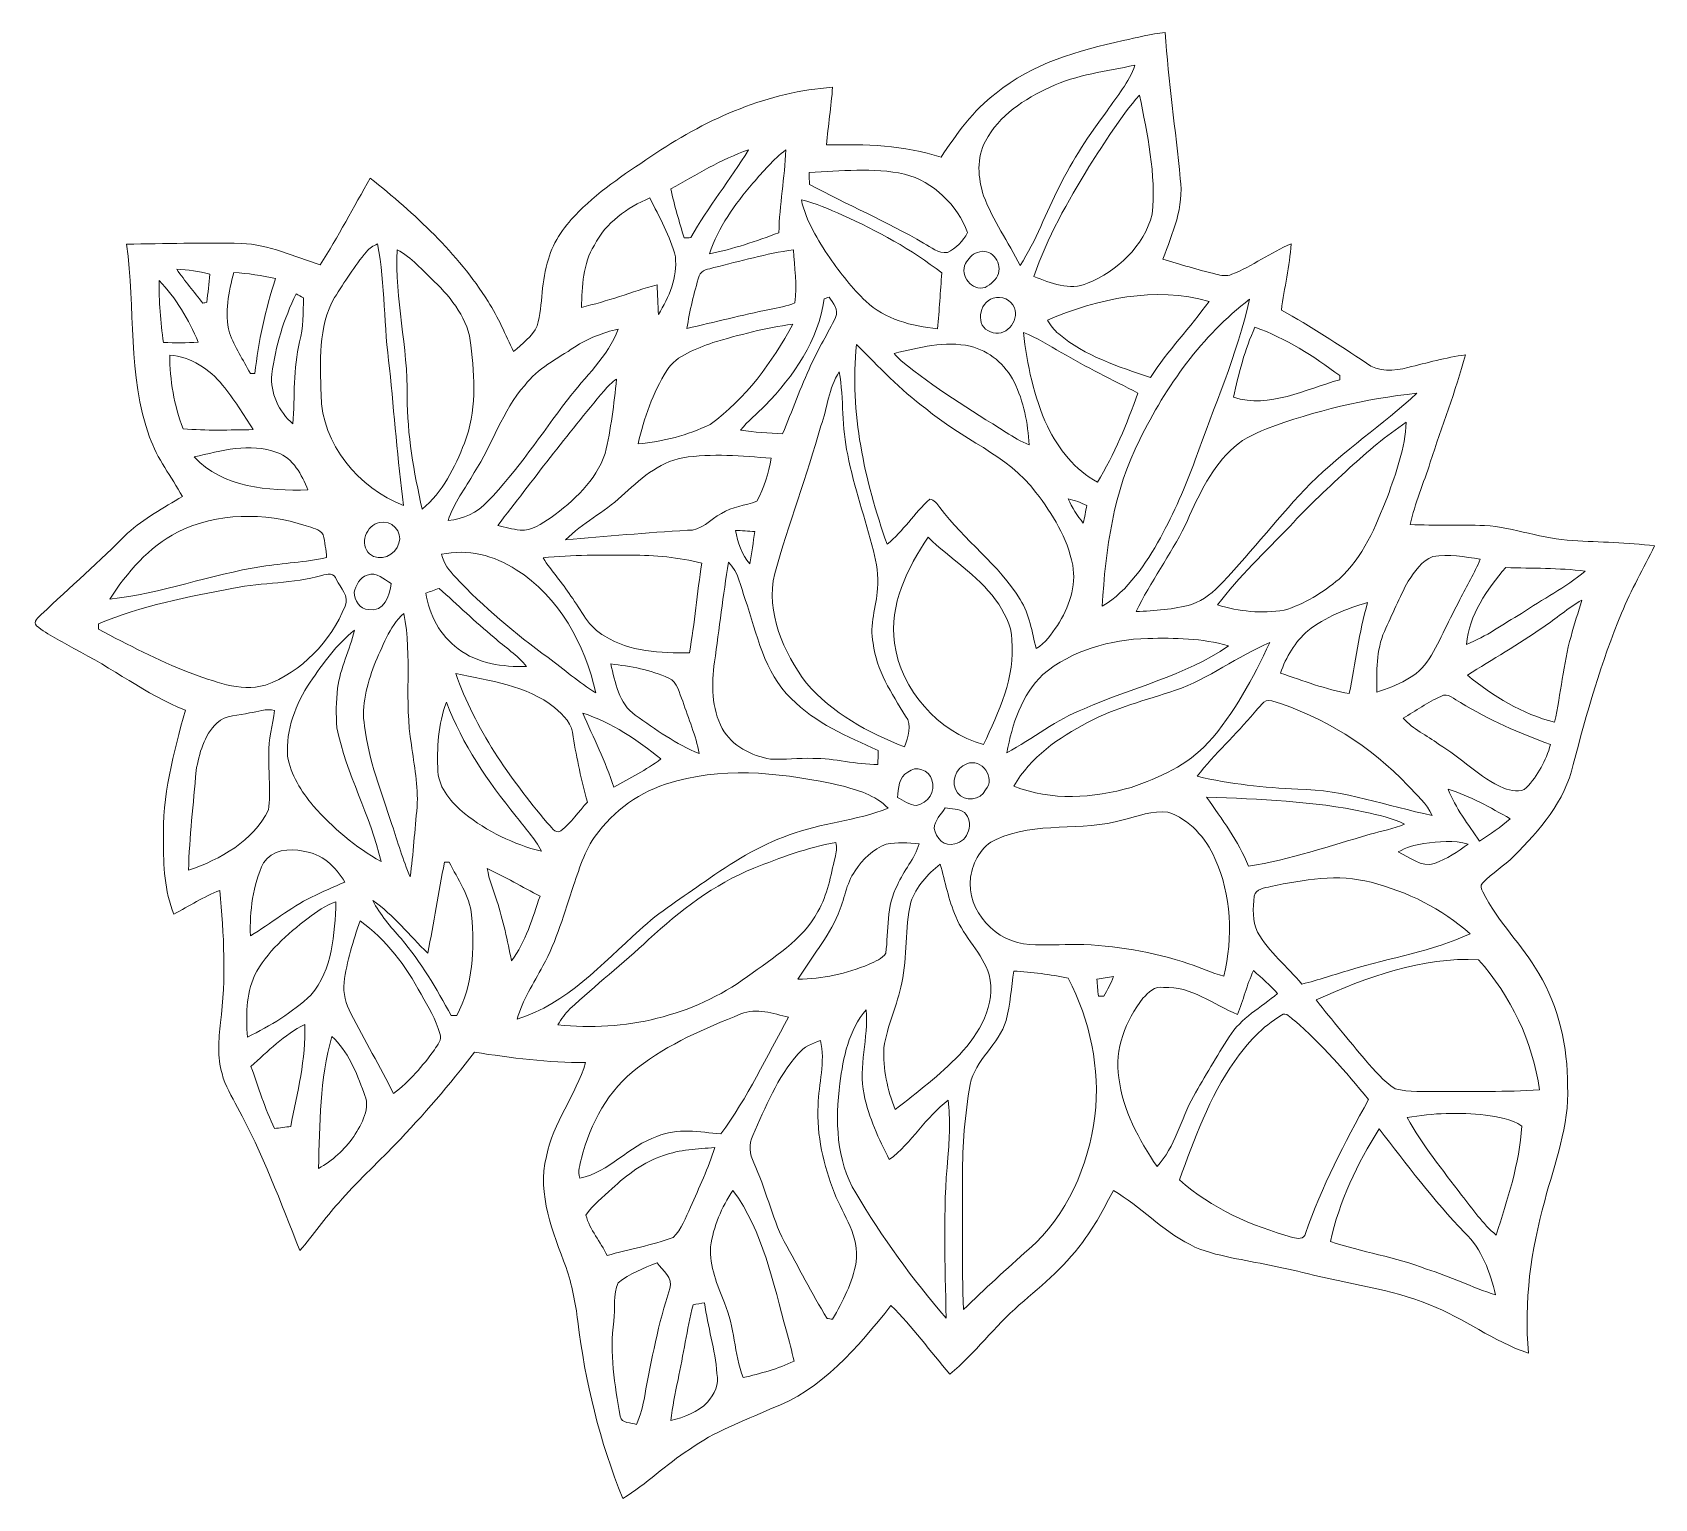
# Model space of a CAD drawing. Header units: centimetres. Extents: x -16.3 to 16.2, y -14.7 to 14.7.
import ezdxf

# ---------------------------------------------------------------- set-up
doc = ezdxf.new("R2010")
doc.units = ezdxf.units.CM
doc.header["$MEASUREMENT"] = 0
doc.layers.add('Layer 1', color=7, linetype='Continuous')

msp = doc.modelspace()

# ---------------------------------------------------------------- linework, layer by layer
at = {"layer": 'Layer 1', "color": 251, "lineweight": 9}
for points, knots in [([(5.56701, 14.50569), (5.84712, 14.56073), (6.12405, 14.63975), (6.4091, 14.66585), (6.4091, 14.66585), (6.4733, 13.68725), (6.61618, 12.71605), (6.71037, 11.74027), (6.71037, 11.74027), (6.78904, 11.17688), (6.55268, 10.64772), (6.36359, 10.13266), (6.36359, 10.13266), (6.71284, 10.02436), (7.06315, 9.91817), (7.41875, 9.83068), (7.41875, 9.83068), (7.52281, 9.80528), (7.63676, 9.78094), (7.73942, 9.8268), (7.73942, 9.8268), (8.15676, 9.98732), (8.51483, 10.26742), (8.92793, 10.4364), (8.92793, 10.4364), (8.89971, 9.99014), (8.7914, 9.5541), (8.73143, 9.11207), (8.73143, 9.11207), (9.31775, 8.78963), (9.87548, 8.41992), (10.43394, 8.05198), (10.43394, 8.05198), (10.66571, 7.86289), (10.99168, 7.89111), (11.26438, 7.96167), (11.26438, 7.96167), (11.64467, 8.05692), (12.02391, 8.16134), (12.41302, 8.21672), (12.41302, 8.21672), (12.21935, 7.48718), (11.94065, 6.78409), (11.7117, 6.06549), (11.7117, 6.06549), (11.57835, 5.65097), (11.40337, 5.24775), (11.31094, 4.82124), (11.31094, 4.82124), (11.80589, 4.80078), (12.30154, 4.81489), (12.79684, 4.80184), (12.79684, 4.80184), (13.39445, 4.76056), (13.96171, 4.52914), (14.56108, 4.50056), (14.56108, 4.50056), (15.10683, 4.46846), (15.6547, 4.46105), (16.19797, 4.39261), (16.19797, 4.39261), (15.97784, 3.94529), (15.7256, 3.51278), (15.53898, 3.04959), (15.53898, 3.04959), (15.1287, 2.07063), (14.8419, 1.04581), (14.57131, 0.02099), (14.57131, 0.02099), (14.4041, -0.70855), (13.90421, -1.29981), (13.38422, -1.81345), (13.38422, -1.81345), (13.18984, -2.0096), (12.94536, -2.1493), (12.75698, -2.35109), (12.75698, -2.35109), (12.70089, -2.39907), (12.7404, -2.47421), (12.76192, -2.5303), (12.76192, -2.5303), (13.05649, -3.12543), (13.55143, -3.58687), (13.8834, -4.15872), (13.8834, -4.15872), (14.28592, -4.83429), (14.46019, -5.6298), (14.45701, -6.41156), (14.45701, -6.41156), (14.49794, -7.2039), (14.19772, -7.9532), (14.00087, -8.70708), (14.00087, -8.70708), (13.72394, -9.69733), (13.58142, -10.73097), (13.67632, -11.75932), (13.67632, -11.75932), (12.97641, -11.52331), (12.38515, -11.05835), (11.69935, -10.79024), (11.69935, -10.79024), (10.91442, -10.46886), (10.06528, -10.36902), (9.24719, -10.16511), (9.24719, -10.16511), (8.74942, -10.03388), (8.24035, -9.95239), (7.73695, -9.84832), (7.73695, -9.84832), (7.45261, -9.78412), (7.16404, -9.72344), (6.90475, -9.58621), (6.90475, -9.58621), (6.34207, -9.30116), (5.9145, -8.81786), (5.37122, -8.50353), (5.37122, -8.50353), (5.20118, -8.82456), (5.0336, -9.14841), (4.8216, -9.44474), (4.8216, -9.44474), (4.46211, -9.97073), (3.96716, -10.37925), (3.48951, -10.79271), (3.48951, -10.79271), (2.99526, -11.22204), (2.60439, -11.7572), (2.10274, -12.17807), (2.10274, -12.17807), (1.7041, -11.72439), (1.35838, -11.2238), (0.92164, -10.80541), (0.92164, -10.80541), (0.2623, -11.63302), (-0.46373, -12.49945), (-1.48749, -12.87268), (-1.48749, -12.87268), (-2.03994, -13.11822), (-2.61638, -13.32706), (-3.11098, -13.68266), (-3.11098, -13.68266), (-3.57594, -13.98217), (-3.9714, -14.37834), (-4.44377, -14.66585), (-4.44377, -14.66585), (-4.90273, -13.53061), (-5.19836, -12.32976), (-5.34371, -11.11479), (-5.34371, -11.11479), (-5.39063, -10.75143), (-5.45871, -10.38842), (-5.57866, -10.04164), (-5.57866, -10.04164), (-5.83618, -9.33891), (-6.16321, -8.58291), (-5.97059, -7.82267), (-5.97059, -7.82267), (-5.84077, -7.1471), (-5.38181, -6.59606), (-5.18637, -5.94378), (-5.18637, -5.94378), (-5.9332, -5.94801), (-6.67438, -5.84888), (-7.41098, -5.73775), (-7.41098, -5.73775), (-7.90628, -6.38087), (-8.43475, -6.99858), (-8.99743, -7.58384), (-8.99743, -7.58384), (-9.37278, -7.97295), (-9.77495, -8.33631), (-10.12666, -8.74765), (-10.12666, -8.74765), (-10.40042, -9.05457), (-10.63784, -9.39147), (-10.90348, -9.70545), (-10.90348, -9.70545), (-11.28872, -8.73778), (-11.64608, -7.75458), (-12.15161, -6.84089), (-12.15161, -6.84089), (-12.26556, -6.62111), (-12.4035, -6.40874), (-12.45959, -6.16497), (-12.45959, -6.16497), (-12.56366, -5.83477), (-12.52238, -5.48199), (-12.49416, -5.14368), (-12.49416, -5.14368), (-12.37598, -4.26702), (-12.42466, -3.37767), (-12.50333, -2.49996), (-12.50333, -2.49996), (-12.82718, -2.62237), (-13.11893, -2.81076), (-13.42302, -2.97303), (-13.42302, -2.97303), (-13.61388, -2.5116), (-13.63398, -2.00078), (-13.63151, -1.5083), (-13.63151, -1.5083), (-13.66538, -0.61754), (-13.42796, 0.25241), (-13.19478, 1.10402), (-13.19478, 1.10402), (-13.9857, 1.42716), (-14.66339, 1.95809), (-15.42468, 2.33945), (-15.42468, 2.33945), (-15.67269, 2.49079), (-15.94609, 2.60791), (-16.17046, 2.79453), (-16.17046, 2.79453), (-16.25371, 2.87532), (-16.12601, 2.96598), (-16.07697, 3.02278), (-16.07697, 3.02278), (-15.50053, 3.56358), (-14.90716, 4.08746), (-14.35083, 4.64944), (-14.35083, 4.64944), (-14.0231, 4.94577), (-13.6301, 5.15355), (-13.25475, 5.38145), (-13.25475, 5.38145), (-13.47171, 5.77832), (-13.76098, 6.13992), (-13.91021, 6.57137), (-13.91021, 6.57137), (-14.3667, 7.80538), (-14.18255, 9.14841), (-14.37058, 10.42758), (-14.37058, 10.42758), (-13.60506, 10.44487), (-12.83918, 10.45545), (-12.07365, 10.44663), (-12.07365, 10.44663), (-11.5212, 10.42264), (-11.01708, 10.18099), (-10.49885, 10.01483), (-10.49885, 10.01483), (-10.13759, 10.57857), (-9.82856, 11.173), (-9.49448, 11.75262), (-9.49448, 11.75262), (-8.60831, 11.03859), (-7.7493, 10.25507), (-7.13829, 9.28423), (-7.13829, 9.28423), (-6.93473, 8.96743), (-6.79221, 8.61748), (-6.62852, 8.27952), (-6.62852, 8.27952), (-6.46201, 8.44003), (-6.25458, 8.57903), (-6.15368, 8.79422), (-6.15368, 8.79422), (-6.03868, 9.23237), (-6.08066, 9.6998), (-5.93108, 10.13125), (-5.93108, 10.13125), (-5.8316, 10.4992), (-5.59171, 10.81035), (-5.32783, 11.0774), (-5.32783, 11.0774), (-4.87063, 11.53883), (-4.31783, 11.88632), (-3.78372, 12.24968), (-3.78372, 12.24968), (-2.72715, 12.94888), (-1.52489, 13.48475), (-0.24607, 13.56801), (-0.24607, 13.56801), (-0.27288, 13.18313), (-0.33744, 12.80213), (-0.36636, 12.4169), (-0.36636, 12.4169), (0.40305, 12.4303), (1.18693, 12.41443), (1.92353, 12.16925), (1.92353, 12.16925), (2.23678, 12.63738), (2.56452, 13.11293), (3.02384, 13.45053), (3.02384, 13.45053), (3.74527, 14.04779), (4.67096, 14.30461), (5.56701, 14.50569), (5.56701, 14.50569), (5.56701, 14.50569), (5.56701, 14.50569), (5.56701, 14.50569)], [0, 0, 0, 0, 0.01351351, 0.01351351, 0.01351351, 0.01351351, 0.02702703, 0.02702703, 0.02702703, 0.02702703, 0.04054054, 0.04054054, 0.04054054, 0.04054054, 0.05405405, 0.05405405, 0.05405405, 0.05405405, 0.06756757, 0.06756757, 0.06756757, 0.06756757, 0.08108108, 0.08108108, 0.08108108, 0.08108108, 0.09459459, 0.09459459, 0.09459459, 0.09459459, 0.10810811, 0.10810811, 0.10810811, 0.10810811, 0.12162162, 0.12162162, 0.12162162, 0.12162162, 0.13513514, 0.13513514, 0.13513514, 0.13513514, 0.14864865, 0.14864865, 0.14864865, 0.14864865, 0.16216216, 0.16216216, 0.16216216, 0.16216216, 0.17567568, 0.17567568, 0.17567568, 0.17567568, 0.18918919, 0.18918919, 0.18918919, 0.18918919, 0.2027027, 0.2027027, 0.2027027, 0.2027027, 0.21621622, 0.21621622, 0.21621622, 0.21621622, 0.22972973, 0.22972973, 0.22972973, 0.22972973, 0.24324324, 0.24324324, 0.24324324, 0.24324324, 0.25675676, 0.25675676, 0.25675676, 0.25675676, 0.27027027, 0.27027027, 0.27027027, 0.27027027, 0.28378378, 0.28378378, 0.28378378, 0.28378378, 0.2972973, 0.2972973, 0.2972973, 0.2972973, 0.31081081, 0.31081081, 0.31081081, 0.31081081, 0.32432432, 0.32432432, 0.32432432, 0.32432432, 0.33783784, 0.33783784, 0.33783784, 0.33783784, 0.35135135, 0.35135135, 0.35135135, 0.35135135, 0.36486486, 0.36486486, 0.36486486, 0.36486486, 0.37837838, 0.37837838, 0.37837838, 0.37837838, 0.39189189, 0.39189189, 0.39189189, 0.39189189, 0.40540541, 0.40540541, 0.40540541, 0.40540541, 0.41891892, 0.41891892, 0.41891892, 0.41891892, 0.43243243, 0.43243243, 0.43243243, 0.43243243, 0.44594595, 0.44594595, 0.44594595, 0.44594595, 0.45945946, 0.45945946, 0.45945946, 0.45945946, 0.47297297, 0.47297297, 0.47297297, 0.47297297, 0.48648649, 0.48648649, 0.48648649, 0.48648649, 0.5, 0.5, 0.5, 0.5, 0.51351351, 0.51351351, 0.51351351, 0.51351351, 0.52702703, 0.52702703, 0.52702703, 0.52702703, 0.54054054, 0.54054054, 0.54054054, 0.54054054, 0.55405405, 0.55405405, 0.55405405, 0.55405405, 0.56756757, 0.56756757, 0.56756757, 0.56756757, 0.58108108, 0.58108108, 0.58108108, 0.58108108, 0.59459459, 0.59459459, 0.59459459, 0.59459459, 0.60810811, 0.60810811, 0.60810811, 0.60810811, 0.62162162, 0.62162162, 0.62162162, 0.62162162, 0.63513514, 0.63513514, 0.63513514, 0.63513514, 0.64864865, 0.64864865, 0.64864865, 0.64864865, 0.66216216, 0.66216216, 0.66216216, 0.66216216, 0.67567568, 0.67567568, 0.67567568, 0.67567568, 0.68918919, 0.68918919, 0.68918919, 0.68918919, 0.7027027, 0.7027027, 0.7027027, 0.7027027, 0.71621622, 0.71621622, 0.71621622, 0.71621622, 0.72972973, 0.72972973, 0.72972973, 0.72972973, 0.74324324, 0.74324324, 0.74324324, 0.74324324, 0.75675676, 0.75675676, 0.75675676, 0.75675676, 0.77027027, 0.77027027, 0.77027027, 0.77027027, 0.78378378, 0.78378378, 0.78378378, 0.78378378, 0.7972973, 0.7972973, 0.7972973, 0.7972973, 0.81081081, 0.81081081, 0.81081081, 0.81081081, 0.82432432, 0.82432432, 0.82432432, 0.82432432, 0.83783784, 0.83783784, 0.83783784, 0.83783784, 0.85135135, 0.85135135, 0.85135135, 0.85135135, 0.86486486, 0.86486486, 0.86486486, 0.86486486, 0.87837838, 0.87837838, 0.87837838, 0.87837838, 0.89189189, 0.89189189, 0.89189189, 0.89189189, 0.90540541, 0.90540541, 0.90540541, 0.90540541, 0.91891892, 0.91891892, 0.91891892, 0.91891892, 0.93243243, 0.93243243, 0.93243243, 0.93243243, 0.94594595, 0.94594595, 0.94594595, 0.94594595, 0.95945946, 0.95945946, 0.95945946, 0.95945946, 0.97297297, 0.97297297, 0.97297297, 0.97297297, 1, 1, 1, 1]), ([(4.10475, 13.57118), (3.59005, 13.33518), (3.08311, 13.00639), (2.81535, 12.49063), (2.81535, 12.49063), (2.62308, 12.16007), (2.66789, 11.75085), (2.77231, 11.39913), (2.77231, 11.39913), (2.96598, 10.90912), (3.26338, 10.46956), (3.50856, 10.00495), (3.50856, 10.00495), (3.82782, 10.4999), (4.01832, 11.06188), (4.29348, 11.58046), (4.29348, 11.58046), (4.55453, 12.1195), (4.88933, 12.61763), (5.24563, 13.0974), (5.24563, 13.0974), (5.44213, 13.39197), (5.68837, 13.6682), (5.8002, 14.01039), (5.8002, 14.01039), (5.22905, 13.88868), (4.63886, 13.82201), (4.10475, 13.57118), (4.10475, 13.57118), (4.10475, 13.57118), (4.10475, 13.57118), (4.10475, 13.57118)], [0, 0, 0, 0, 0.11111111, 0.11111111, 0.11111111, 0.11111111, 0.22222222, 0.22222222, 0.22222222, 0.22222222, 0.33333333, 0.33333333, 0.33333333, 0.33333333, 0.44444444, 0.44444444, 0.44444444, 0.44444444, 0.55555556, 0.55555556, 0.55555556, 0.55555556, 0.66666667, 0.66666667, 0.66666667, 0.66666667, 0.77777778, 0.77777778, 0.77777778, 0.77777778, 1, 1, 1, 1]), ([(4.88333, 11.97839), (4.45718, 11.28095), (4.04443, 10.56305), (3.78231, 9.78553), (3.78231, 9.78553), (4.11675, 9.64759), (4.49563, 9.49625), (4.8537, 9.6483), (4.8537, 9.6483), (5.4513, 9.89665), (5.98153, 10.3849), (6.14875, 11.02695), (6.14875, 11.02695), (6.22671, 11.83093), (6.05138, 12.62715), (5.89439, 13.41067), (5.89439, 13.41067), (5.50422, 12.97323), (5.20436, 12.46628), (4.88333, 11.97839), (4.88333, 11.97839), (4.88333, 11.97839), (4.88333, 11.97839), (4.88333, 11.97839)], [0, 0, 0, 0, 0.14285714, 0.14285714, 0.14285714, 0.14285714, 0.28571429, 0.28571429, 0.28571429, 0.28571429, 0.42857143, 0.42857143, 0.42857143, 0.42857143, 0.57142857, 0.57142857, 0.57142857, 0.57142857, 0.71428571, 0.71428571, 0.71428571, 0.71428571, 1, 1, 1, 1]), ([(-3.47928, 11.53636), (-3.41719, 11.20334), (-3.31206, 10.88055), (-3.2161, 10.55599), (-3.2161, 10.55599), (-3.17236, 10.5574), (-3.12826, 10.55882), (-3.08381, 10.56023), (-3.08381, 10.56023), (-2.74162, 11.17477), (-2.29006, 11.7191), (-1.926, 12.31847), (-1.926, 12.31847), (-2.47702, 12.13009), (-2.97128, 11.81506), (-3.47928, 11.53636), (-3.47928, 11.53636), (-3.47928, 11.53636), (-3.47928, 11.53636), (-3.47928, 11.53636)], [0, 0, 0, 0, 0.16666667, 0.16666667, 0.16666667, 0.16666667, 0.33333333, 0.33333333, 0.33333333, 0.33333333, 0.5, 0.5, 0.5, 0.5, 0.66666667, 0.66666667, 0.66666667, 0.66666667, 1, 1, 1, 1]), ([(-1.84309, 11.6496), (-2.1994, 11.22662), (-2.53277, 10.76801), (-2.71128, 10.23885), (-2.71128, 10.23885), (-2.23468, 10.33268), (-1.77324, 10.4872), (-1.31992, 10.66006), (-1.31992, 10.66006), (-1.30969, 11.21498), (-1.20209, 11.76179), (-1.18375, 12.31565), (-1.18375, 12.31565), (-1.43316, 12.12515), (-1.6339, 11.88138), (-1.84309, 11.6496), (-1.84309, 11.6496), (-1.84309, 11.6496), (-1.84309, 11.6496), (-1.84309, 11.6496)], [0, 0, 0, 0, 0.16666667, 0.16666667, 0.16666667, 0.16666667, 0.33333333, 0.33333333, 0.33333333, 0.33333333, 0.5, 0.5, 0.5, 0.5, 0.66666667, 0.66666667, 0.66666667, 0.66666667, 1, 1, 1, 1]), ([(-0.71491, 11.86339), (-0.7135, 11.80342), (-0.70997, 11.68312), (-0.70856, 11.62315), (-0.70856, 11.62315), (0.04497, 11.21639), (0.83909, 10.88655), (1.57533, 10.44734), (1.57533, 10.44734), (1.72738, 10.37255), (1.8692, 10.23955), (2.05264, 10.26248), (2.05264, 10.26248), (2.21915, 10.35138), (2.36662, 10.49355), (2.45375, 10.66042), (2.45375, 10.66042), (2.24702, 11.21357), (1.77148, 11.68594), (1.1908, 11.82987), (1.1908, 11.82987), (0.56745, 11.9731), (-0.08308, 11.88702), (-0.71491, 11.86339), (-0.71491, 11.86339), (-0.71491, 11.86339), (-0.71491, 11.86339), (-0.71491, 11.86339)], [0, 0, 0, 0, 0.125, 0.125, 0.125, 0.125, 0.25, 0.25, 0.25, 0.25, 0.375, 0.375, 0.375, 0.375, 0.5, 0.5, 0.5, 0.5, 0.625, 0.625, 0.625, 0.625, 0.75, 0.75, 0.75, 0.75, 1, 1, 1, 1]), ([(-5.01244, 10.40888), (-5.24563, 10.04129), (-5.25445, 9.5855), (-5.27174, 9.16534), (-5.27174, 9.16534), (-4.75739, 9.28423), (-4.26315, 9.47367), (-3.75656, 9.61937), (-3.75656, 9.61937), (-3.74915, 9.42111), (-3.74068, 9.22249), (-3.73151, 9.02388), (-3.73151, 9.02388), (-3.51491, 9.36325), (-3.34981, 9.77071), (-3.39108, 10.17852), (-3.39108, 10.17852), (-3.49021, 10.59692), (-3.71811, 10.97051), (-3.90049, 11.35574), (-3.90049, 11.35574), (-4.35628, 11.16065), (-4.78313, 10.86185), (-5.01244, 10.40888), (-5.01244, 10.40888), (-5.01244, 10.40888), (-5.01244, 10.40888), (-5.01244, 10.40888)], [0, 0, 0, 0, 0.125, 0.125, 0.125, 0.125, 0.25, 0.25, 0.25, 0.25, 0.375, 0.375, 0.375, 0.375, 0.5, 0.5, 0.5, 0.5, 0.625, 0.625, 0.625, 0.625, 0.75, 0.75, 0.75, 0.75, 1, 1, 1, 1]), ([(-0.87119, 11.31411), (-0.77453, 10.88972), (-0.54275, 10.51401), (-0.30428, 10.15594), (-0.30428, 10.15594), (-0.08873, 9.84762), (0.14657, 9.55199), (0.41575, 9.28811), (0.41575, 9.28811), (0.8024, 8.9318), (1.34038, 8.7854), (1.85368, 8.73813), (1.85368, 8.73813), (1.88648, 9.10925), (1.914, 9.48108), (1.93693, 9.85326), (1.93693, 9.85326), (1.33227, 10.32669), (0.65388, 10.69993), (-0.0471, 11.01072), (-0.0471, 11.01072), (-0.31486, 11.1289), (-0.58332, 11.25273), (-0.87119, 11.31411), (-0.87119, 11.31411), (-0.87119, 11.31411), (-0.87119, 11.31411), (-0.87119, 11.31411)], [0, 0, 0, 0, 0.125, 0.125, 0.125, 0.125, 0.25, 0.25, 0.25, 0.25, 0.375, 0.375, 0.375, 0.375, 0.5, 0.5, 0.5, 0.5, 0.625, 0.625, 0.625, 0.625, 0.75, 0.75, 0.75, 0.75, 1, 1, 1, 1]), ([(-9.57175, 10.27765), (-9.80987, 9.99049), (-10.0099, 9.67405), (-10.20922, 9.35972), (-10.20922, 9.35972), (-10.54718, 8.77341), (-10.49567, 8.06679), (-10.47874, 7.41768), (-10.47874, 7.41768), (-10.46992, 6.42497), (-9.72485, 5.5536), (-8.8295, 5.20153), (-8.8295, 5.20153), (-8.94451, 6.11558), (-9.02318, 7.03351), (-9.10749, 7.95073), (-9.10749, 7.95073), (-9.23132, 8.77482), (-9.19004, 9.61584), (-9.35197, 10.43499), (-9.35197, 10.43499), (-9.43381, 10.39583), (-9.51495, 10.35032), (-9.57175, 10.27765), (-9.57175, 10.27765), (-9.57175, 10.27765), (-9.57175, 10.27765), (-9.57175, 10.27765)], [0, 0, 0, 0, 0.125, 0.125, 0.125, 0.125, 0.25, 0.25, 0.25, 0.25, 0.375, 0.375, 0.375, 0.375, 0.5, 0.5, 0.5, 0.5, 0.625, 0.625, 0.625, 0.625, 0.75, 0.75, 0.75, 0.75, 1, 1, 1, 1]), ([(-8.9565, 10.31963), (-9.00871, 9.33327), (-8.7399, 8.3663), (-8.75648, 7.38135), (-8.75648, 7.38135), (-8.75613, 6.62146), (-8.62348, 5.86864), (-8.45768, 5.12921), (-8.45768, 5.12921), (-8.04598, 5.46506), (-7.80221, 5.9653), (-7.61207, 6.45037), (-7.61207, 6.45037), (-7.3616, 7.07408), (-7.40534, 7.75741), (-7.48189, 8.4104), (-7.48189, 8.4104), (-7.52811, 8.91875), (-7.86325, 9.34244), (-8.21743, 9.6864), (-8.21743, 9.6864), (-8.45309, 9.90829), (-8.66864, 10.16265), (-8.9565, 10.31963), (-8.9565, 10.31963), (-8.9565, 10.31963), (-8.9565, 10.31963), (-8.9565, 10.31963)], [0, 0, 0, 0, 0.125, 0.125, 0.125, 0.125, 0.25, 0.25, 0.25, 0.25, 0.375, 0.375, 0.375, 0.375, 0.5, 0.5, 0.5, 0.5, 0.625, 0.625, 0.625, 0.625, 0.75, 0.75, 0.75, 0.75, 1, 1, 1, 1]), ([(-2.62167, 9.96086), (-2.7201, 9.93052), (-2.87532, 9.91993), (-2.91236, 9.79893), (-2.91236, 9.79893), (-3.02278, 9.45533), (-3.10216, 9.10149), (-3.16142, 8.74589), (-3.16142, 8.74589), (-2.60826, 8.86689), (-2.06076, 9.0133), (-1.50548, 9.12442), (-1.50548, 9.12442), (-1.3358, 9.16464), (-1.158, 9.18298), (-0.9989, 9.25742), (-0.9989, 9.25742), (-0.95656, 9.60984), (-1.00771, 9.96615), (-1.03065, 10.31893), (-1.03065, 10.31893), (-1.56934, 10.2392), (-2.09355, 10.09033), (-2.62167, 9.96086), (-2.62167, 9.96086), (-2.62167, 9.96086), (-2.62167, 9.96086), (-2.62167, 9.96086)], [0, 0, 0, 0, 0.125, 0.125, 0.125, 0.125, 0.25, 0.25, 0.25, 0.25, 0.375, 0.375, 0.375, 0.375, 0.5, 0.5, 0.5, 0.5, 0.625, 0.625, 0.625, 0.625, 0.75, 0.75, 0.75, 0.75, 1, 1, 1, 1]), ([(2.6499, 10.26354), (2.54336, 10.22862), (2.4668, 10.13301), (2.41071, 10.04058), (2.41071, 10.04058), (2.29465, 9.79999), (2.53983, 9.47896), (2.80759, 9.56575), (2.80759, 9.56575), (2.91554, 9.63277), (3.04148, 9.7118), (3.07041, 9.8455), (3.07041, 9.8455), (3.14802, 10.08327), (2.90883, 10.3729), (2.6499, 10.26354), (2.6499, 10.26354), (2.6499, 10.26354), (2.6499, 10.26354), (2.6499, 10.26354)], [0, 0, 0, 0, 0.16666667, 0.16666667, 0.16666667, 0.16666667, 0.33333333, 0.33333333, 0.33333333, 0.33333333, 0.5, 0.5, 0.5, 0.5, 0.66666667, 0.66666667, 0.66666667, 0.66666667, 1, 1, 1, 1]), ([(-13.36587, 9.92699), (-13.20677, 9.69028), (-13.01662, 9.47649), (-12.84341, 9.25001), (-12.84341, 9.25001), (-12.82295, 9.2546), (-12.78238, 9.26377), (-12.76227, 9.26835), (-12.76227, 9.26835), (-12.74357, 9.45568), (-12.72523, 9.6423), (-12.70618, 9.82927), (-12.70618, 9.82927), (-12.92137, 9.88713), (-13.14292, 9.9217), (-13.36587, 9.92699), (-13.36587, 9.92699), (-13.36587, 9.92699), (-13.36587, 9.92699), (-13.36587, 9.92699)], [0, 0, 0, 0, 0.16666667, 0.16666667, 0.16666667, 0.16666667, 0.33333333, 0.33333333, 0.33333333, 0.33333333, 0.5, 0.5, 0.5, 0.5, 0.66666667, 0.66666667, 0.66666667, 0.66666667, 1, 1, 1, 1]), ([(-12.22428, 9.86525), (-12.32765, 9.47402), (-12.41267, 9.05916), (-12.31318, 8.65734), (-12.31318, 8.65734), (-12.20559, 8.37124), (-12.03908, 8.1116), (-11.89408, 7.84313), (-11.89408, 7.84313), (-11.87115, 7.84243), (-11.82529, 7.84102), (-11.80236, 7.84031), (-11.80236, 7.84031), (-11.73745, 8.48872), (-11.58999, 9.12618), (-11.38996, 9.74566), (-11.38996, 9.74566), (-11.66548, 9.80211), (-11.94347, 9.84585), (-12.22428, 9.86525), (-12.22428, 9.86525), (-12.22428, 9.86525), (-12.22428, 9.86525), (-12.22428, 9.86525)], [0, 0, 0, 0, 0.14285714, 0.14285714, 0.14285714, 0.14285714, 0.28571429, 0.28571429, 0.28571429, 0.28571429, 0.42857143, 0.42857143, 0.42857143, 0.42857143, 0.57142857, 0.57142857, 0.57142857, 0.57142857, 0.71428571, 0.71428571, 0.71428571, 0.71428571, 1, 1, 1, 1]), ([(-13.71971, 9.70615), (-13.72359, 9.28987), (-13.68866, 8.87395), (-13.63434, 8.4612), (-13.63434, 8.4612), (-13.40186, 8.45943), (-13.16867, 8.45026), (-12.93619, 8.47037), (-12.93619, 8.47037), (-13.1221, 8.92122), (-13.38422, 9.35161), (-13.71971, 9.70615), (-13.71971, 9.70615), (-13.71971, 9.70615), (-13.71971, 9.70615), (-13.71971, 9.70615)], [0, 0, 0, 0, 0.2, 0.2, 0.2, 0.2, 0.4, 0.4, 0.4, 0.4, 0.6, 0.6, 0.6, 0.6, 1, 1, 1, 1]), ([(-10.97827, 9.43945), (-11.2231, 8.93251), (-11.39455, 8.38817), (-11.46264, 7.82867), (-11.46264, 7.82867), (-11.50426, 7.4519), (-11.32364, 7.07831), (-11.04283, 6.83384), (-11.04283, 6.83384), (-11.00261, 7.38135), (-11.04318, 7.93803), (-10.90842, 8.47496), (-10.90842, 8.47496), (-10.83081, 8.76212), (-10.83857, 9.06057), (-10.83222, 9.35514), (-10.83222, 9.35514), (-10.88091, 9.38336), (-10.92959, 9.41158), (-10.97827, 9.43945), (-10.97827, 9.43945), (-10.97827, 9.43945), (-10.97827, 9.43945), (-10.97827, 9.43945)], [0, 0, 0, 0, 0.14285714, 0.14285714, 0.14285714, 0.14285714, 0.28571429, 0.28571429, 0.28571429, 0.28571429, 0.42857143, 0.42857143, 0.42857143, 0.42857143, 0.57142857, 0.57142857, 0.57142857, 0.57142857, 0.71428571, 0.71428571, 0.71428571, 0.71428571, 1, 1, 1, 1]), ([(4.05254, 8.91275), (4.10898, 8.80657), (4.18413, 8.71132), (4.27691, 8.63441), (4.27691, 8.63441), (4.80572, 8.19062), (5.47141, 7.9793), (6.11453, 7.76305), (6.11453, 7.76305), (6.45919, 8.30527), (6.91216, 8.76529), (7.28504, 9.28564), (7.28504, 9.28564), (6.20942, 9.59079), (5.05866, 9.33856), (4.05254, 8.91275), (4.05254, 8.91275), (4.05254, 8.91275), (4.05254, 8.91275), (4.05254, 8.91275)], [0, 0, 0, 0, 0.16666667, 0.16666667, 0.16666667, 0.16666667, 0.33333333, 0.33333333, 0.33333333, 0.33333333, 0.5, 0.5, 0.5, 0.5, 0.66666667, 0.66666667, 0.66666667, 0.66666667, 1, 1, 1, 1]), ([(-0.41187, 9.33609), (-0.53252, 8.51129), (-1.02041, 7.78634), (-1.59615, 7.2046), (-1.59615, 7.2046), (-1.75631, 7.03633), (-1.94469, 6.89522), (-2.08721, 6.71036), (-2.08721, 6.71036), (-1.80923, 6.66309), (-1.5263, 6.65251), (-1.24513, 6.63452), (-1.24513, 6.63452), (-1.05534, 7.09454), (-0.8853, 7.56303), (-0.67822, 8.01635), (-0.67822, 8.01635), (-0.53076, 8.34125), (-0.33991, 8.64394), (-0.18751, 8.96602), (-0.18751, 8.96602), (-0.11483, 9.12477), (-0.24042, 9.25142), (-0.31698, 9.37278), (-0.31698, 9.37278), (-0.34061, 9.3636), (-0.38824, 9.34526), (-0.41187, 9.33609), (-0.41187, 9.33609), (-0.41187, 9.33609), (-0.41187, 9.33609), (-0.41187, 9.33609)], [0, 0, 0, 0, 0.11111111, 0.11111111, 0.11111111, 0.11111111, 0.22222222, 0.22222222, 0.22222222, 0.22222222, 0.33333333, 0.33333333, 0.33333333, 0.33333333, 0.44444444, 0.44444444, 0.44444444, 0.44444444, 0.55555556, 0.55555556, 0.55555556, 0.55555556, 0.66666667, 0.66666667, 0.66666667, 0.66666667, 0.77777778, 0.77777778, 0.77777778, 0.77777778, 1, 1, 1, 1]), ([(2.9674, 9.34632), (2.67565, 9.26588), (2.60227, 8.77693), (2.91272, 8.6778), (2.91272, 8.6778), (3.20164, 8.54022), (3.49727, 8.8863), (3.39002, 9.15723), (3.39002, 9.15723), (3.32652, 9.31739), (3.13285, 9.40523), (2.9674, 9.34632), (2.9674, 9.34632), (2.9674, 9.34632), (2.9674, 9.34632), (2.9674, 9.34632)], [0, 0, 0, 0, 0.2, 0.2, 0.2, 0.2, 0.4, 0.4, 0.4, 0.4, 0.6, 0.6, 0.6, 0.6, 1, 1, 1, 1]), ([(5.89863, 6.52057), (5.37475, 5.49293), (5.21141, 4.32417), (5.14933, 3.18541), (5.14933, 3.18541), (5.67355, 3.49938), (6.01328, 4.03525), (6.31173, 4.55207), (6.31173, 4.55207), (6.57667, 5.0576), (6.82043, 5.57548), (7.00705, 6.11558), (7.00705, 6.11558), (7.38629, 7.1792), (7.84737, 8.22096), (8.09502, 9.32656), (8.09502, 9.32656), (7.1397, 8.59913), (6.42744, 7.58948), (5.89863, 6.52057), (5.89863, 6.52057), (5.89863, 6.52057), (5.89863, 6.52057), (5.89863, 6.52057)], [0, 0, 0, 0, 0.14285714, 0.14285714, 0.14285714, 0.14285714, 0.28571429, 0.28571429, 0.28571429, 0.28571429, 0.42857143, 0.42857143, 0.42857143, 0.42857143, 0.57142857, 0.57142857, 0.57142857, 0.57142857, 0.71428571, 0.71428571, 0.71428571, 0.71428571, 1, 1, 1, 1]), ([(-2.64249, 8.4619), (-2.97375, 8.33067), (-3.35827, 8.21778), (-3.56465, 7.90381), (-3.56465, 7.90381), (-3.83946, 7.45331), (-4.02114, 6.9499), (-4.13721, 6.43661), (-4.13721, 6.43661), (-3.63873, 6.47718), (-3.14625, 6.60947), (-2.6954, 6.82396), (-2.6954, 6.82396), (-1.98738, 7.33725), (-1.45504, 8.06397), (-1.04335, 8.82773), (-1.04335, 8.82773), (-1.58698, 8.76035), (-2.1172, 8.61254), (-2.64249, 8.4619), (-2.64249, 8.4619), (-2.64249, 8.4619), (-2.64249, 8.4619), (-2.64249, 8.4619)], [0, 0, 0, 0, 0.14285714, 0.14285714, 0.14285714, 0.14285714, 0.28571429, 0.28571429, 0.28571429, 0.28571429, 0.42857143, 0.42857143, 0.42857143, 0.42857143, 0.57142857, 0.57142857, 0.57142857, 0.57142857, 0.71428571, 0.71428571, 0.71428571, 0.71428571, 1, 1, 1, 1]), ([(8.20403, 8.76812), (7.99977, 8.32256), (7.87771, 7.84525), (7.77329, 7.36794), (7.77329, 7.36794), (8.49966, 7.13299), (9.21121, 7.5341), (9.89948, 7.71578), (9.89948, 7.71578), (9.89983, 7.73659), (9.90054, 7.77857), (9.90089, 7.79939), (9.90089, 7.79939), (9.37807, 8.18991), (8.82279, 8.54869), (8.20403, 8.76812), (8.20403, 8.76812), (8.20403, 8.76812), (8.20403, 8.76812), (8.20403, 8.76812)], [0, 0, 0, 0, 0.16666667, 0.16666667, 0.16666667, 0.16666667, 0.33333333, 0.33333333, 0.33333333, 0.33333333, 0.5, 0.5, 0.5, 0.5, 0.66666667, 0.66666667, 0.66666667, 0.66666667, 1, 1, 1, 1]), ([(-5.40721, 8.36983), (-5.75434, 8.13805), (-6.1491, 7.94509), (-6.40592, 7.6043), (-6.40592, 7.6043), (-6.85324, 7.09277), (-7.05009, 6.42708), (-7.41451, 5.86229), (-7.41451, 5.86229), (-7.59372, 5.54514), (-7.82444, 5.25092), (-7.93768, 4.90097), (-7.93768, 4.90097), (-7.63888, 4.92531), (-7.35419, 5.05795), (-7.15134, 5.2802), (-7.15134, 5.2802), (-6.54703, 5.90003), (-6.07431, 6.62993), (-5.55114, 7.31502), (-5.55114, 7.31502), (-5.19942, 7.7754), (-4.74257, 8.17757), (-4.53407, 8.73107), (-4.53407, 8.73107), (-4.84382, 8.66158), (-5.14227, 8.54587), (-5.40721, 8.36983), (-5.40721, 8.36983), (-5.40721, 8.36983), (-5.40721, 8.36983), (-5.40721, 8.36983)], [0, 0, 0, 0, 0.11111111, 0.11111111, 0.11111111, 0.11111111, 0.22222222, 0.22222222, 0.22222222, 0.22222222, 0.33333333, 0.33333333, 0.33333333, 0.33333333, 0.44444444, 0.44444444, 0.44444444, 0.44444444, 0.55555556, 0.55555556, 0.55555556, 0.55555556, 0.66666667, 0.66666667, 0.66666667, 0.66666667, 0.77777778, 0.77777778, 0.77777778, 0.77777778, 1, 1, 1, 1]), ([(0.98478, 8.24389), (1.02959, 8.19238), (1.0758, 8.14123), (1.12801, 8.09643), (1.12801, 8.09643), (1.78171, 7.55527), (2.50949, 7.11535), (3.22598, 6.6645), (3.22598, 6.6645), (3.37485, 6.57454), (3.51985, 6.47506), (3.68424, 6.41473), (3.68424, 6.41473), (3.66096, 6.84689), (3.57735, 7.28292), (3.38614, 7.67345), (3.38614, 7.67345), (3.21328, 8.02199), (2.88802, 8.29469), (2.50949, 8.38817), (2.50949, 8.38817), (1.99973, 8.4993), (1.48008, 8.36136), (0.98478, 8.24389), (0.98478, 8.24389), (0.98478, 8.24389), (0.98478, 8.24389), (0.98478, 8.24389)], [0, 0, 0, 0, 0.125, 0.125, 0.125, 0.125, 0.25, 0.25, 0.25, 0.25, 0.375, 0.375, 0.375, 0.375, 0.5, 0.5, 0.5, 0.5, 0.625, 0.625, 0.625, 0.625, 0.75, 0.75, 0.75, 0.75, 1, 1, 1, 1]), ([(3.5717, 8.66263), (3.64473, 8.01987), (3.78055, 7.37852), (4.05042, 6.78727), (4.05042, 6.78727), (4.27796, 6.33324), (4.59864, 5.91026), (5.05408, 5.66544), (5.05408, 5.66544), (5.38957, 6.22741), (5.64357, 6.83419), (5.86053, 7.45049), (5.86053, 7.45049), (5.34829, 7.71754), (4.82795, 7.96978), (4.32982, 8.26294), (4.32982, 8.26294), (4.07935, 8.39946), (3.84264, 8.56774), (3.5717, 8.66263), (3.5717, 8.66263), (3.5717, 8.66263), (3.5717, 8.66263), (3.5717, 8.66263)], [0, 0, 0, 0, 0.14285714, 0.14285714, 0.14285714, 0.14285714, 0.28571429, 0.28571429, 0.28571429, 0.28571429, 0.42857143, 0.42857143, 0.42857143, 0.42857143, 0.57142857, 0.57142857, 0.57142857, 0.57142857, 0.71428571, 0.71428571, 0.71428571, 0.71428571, 1, 1, 1, 1]), ([(-13.50593, 8.21108), (-13.50557, 7.70872), (-13.41985, 7.20531), (-13.24064, 6.73541), (-13.24064, 6.73541), (-12.77426, 6.69696), (-12.30578, 6.71213), (-11.8387, 6.71989), (-11.8387, 6.71989), (-12.02708, 7.02539), (-12.22358, 7.32667), (-12.4483, 7.60712), (-12.4483, 7.60712), (-12.71006, 7.92921), (-13.084, 8.17686), (-13.50593, 8.21108), (-13.50593, 8.21108), (-13.50593, 8.21108), (-13.50593, 8.21108), (-13.50593, 8.21108)], [0, 0, 0, 0, 0.16666667, 0.16666667, 0.16666667, 0.16666667, 0.33333333, 0.33333333, 0.33333333, 0.33333333, 0.5, 0.5, 0.5, 0.5, 0.66666667, 0.66666667, 0.66666667, 0.66666667, 1, 1, 1, 1]), ([(0.23407, 8.42275), (0.08554, 7.06385), (0.39776, 5.70283), (0.84332, 4.42683), (0.84332, 4.42683), (1.16752, 4.68824), (1.39118, 5.04807), (1.6981, 5.32712), (1.6981, 5.32712), (1.79265, 5.32218), (1.84274, 5.22552), (1.9006, 5.16343), (1.9006, 5.16343), (2.38637, 4.5048), (3.07852, 4.02114), (3.50926, 3.3184), (3.50926, 3.3184), (3.69412, 3.02419), (3.74139, 2.67282), (3.82535, 2.34121), (3.82535, 2.34121), (4.01515, 2.44316), (4.13296, 2.63155), (4.25221, 2.803), (4.25221, 2.803), (4.47727, 3.15789), (4.63392, 3.58475), (4.55807, 4.01055), (4.55807, 4.01055), (4.45365, 4.55313), (4.15025, 5.02938), (3.82288, 5.464), (3.82288, 5.464), (3.25385, 6.21894), (2.31864, 6.5375), (1.61767, 7.14005), (1.61767, 7.14005), (1.10861, 7.5147), (0.67681, 7.97613), (0.23407, 8.42275), (0.23407, 8.42275), (0.23407, 8.42275), (0.23407, 8.42275), (0.23407, 8.42275)], [0, 0, 0, 0, 0.08333333, 0.08333333, 0.08333333, 0.08333333, 0.16666667, 0.16666667, 0.16666667, 0.16666667, 0.25, 0.25, 0.25, 0.25, 0.33333333, 0.33333333, 0.33333333, 0.33333333, 0.41666667, 0.41666667, 0.41666667, 0.41666667, 0.5, 0.5, 0.5, 0.5, 0.58333333, 0.58333333, 0.58333333, 0.58333333, 0.66666667, 0.66666667, 0.66666667, 0.66666667, 0.75, 0.75, 0.75, 0.75, 0.83333333, 0.83333333, 0.83333333, 0.83333333, 1, 1, 1, 1]), ([(-0.48172, 6.79362), (-0.75689, 5.79914), (-1.12484, 4.83358), (-1.40424, 3.84087), (-1.40424, 3.84087), (-1.58662, 3.05735), (-1.22679, 2.26536), (-0.77135, 1.64483), (-0.77135, 1.64483), (-0.24924, 1.05287), (0.4602, 0.65317), (1.19116, 0.37447), (1.19116, 0.37447), (1.25713, 0.5685), (1.35908, 0.8031), (1.21268, 0.98901), (1.21268, 0.98901), (0.93293, 1.44198), (0.63236, 1.908), (0.56357, 2.44775), (0.56357, 2.44775), (0.48701, 2.81464), (0.62636, 3.17482), (0.65564, 3.53819), (0.65564, 3.53819), (0.66799, 3.79395), (0.63624, 4.04971), (0.57239, 4.29701), (0.57239, 4.29701), (0.40764, 4.93907), (0.1801, 5.56419), (0.05697, 6.21683), (0.05697, 6.21683), (-0.06968, 6.76081), (-0.01711, 7.32561), (-0.11236, 7.87382), (-0.11236, 7.87382), (-0.33038, 7.5535), (-0.34626, 7.14816), (-0.48172, 6.79362), (-0.48172, 6.79362), (-0.48172, 6.79362), (-0.48172, 6.79362), (-0.48172, 6.79362)], [0, 0, 0, 0, 0.08333333, 0.08333333, 0.08333333, 0.08333333, 0.16666667, 0.16666667, 0.16666667, 0.16666667, 0.25, 0.25, 0.25, 0.25, 0.33333333, 0.33333333, 0.33333333, 0.33333333, 0.41666667, 0.41666667, 0.41666667, 0.41666667, 0.5, 0.5, 0.5, 0.5, 0.58333333, 0.58333333, 0.58333333, 0.58333333, 0.66666667, 0.66666667, 0.66666667, 0.66666667, 0.75, 0.75, 0.75, 0.75, 0.83333333, 0.83333333, 0.83333333, 0.83333333, 1, 1, 1, 1]), ([(-4.81701, 7.49741), (-5.5582, 6.62464), (-6.24294, 5.70636), (-6.94532, 4.80254), (-6.94532, 4.80254), (-6.79821, 4.7655), (-6.6504, 4.7281), (-6.49941, 4.7087), (-6.49941, 4.7087), (-6.25952, 4.68224), (-6.06831, 4.84205), (-5.87922, 4.96164), (-5.87922, 4.96164), (-5.42626, 5.29043), (-4.98105, 5.69648), (-4.7969, 6.24046), (-4.7969, 6.24046), (-4.67872, 6.72977), (-4.61874, 7.23071), (-4.56865, 7.73095), (-4.56865, 7.73095), (-4.66249, 7.66568), (-4.7461, 7.58702), (-4.81701, 7.49741), (-4.81701, 7.49741), (-4.81701, 7.49741), (-4.81701, 7.49741), (-4.81701, 7.49741)], [0, 0, 0, 0, 0.125, 0.125, 0.125, 0.125, 0.25, 0.25, 0.25, 0.25, 0.375, 0.375, 0.375, 0.375, 0.5, 0.5, 0.5, 0.5, 0.625, 0.625, 0.625, 0.625, 0.75, 0.75, 0.75, 0.75, 1, 1, 1, 1]), ([(8.43475, 6.73294), (8.17051, 6.63099), (7.90593, 6.50434), (7.70732, 6.29726), (7.70732, 6.29726), (7.28363, 5.88416), (7.04692, 5.33065), (6.80562, 4.80148), (6.80562, 4.80148), (6.51528, 4.20635), (6.1117, 3.674), (5.82454, 3.07816), (5.82454, 3.07816), (6.19743, 3.10109), (6.57631, 3.11732), (6.9372, 3.2228), (6.9372, 3.2228), (7.17745, 3.31064), (7.38382, 3.47504), (7.55703, 3.66095), (7.55703, 3.66095), (8.16133, 4.30477), (8.69721, 5.01033), (9.31775, 5.63933), (9.31775, 5.63933), (9.97533, 6.29973), (10.76131, 6.81443), (11.44076, 7.44837), (11.44076, 7.44837), (10.41523, 7.33196), (9.39889, 7.10442), (8.43475, 6.73294), (8.43475, 6.73294), (8.43475, 6.73294), (8.43475, 6.73294), (8.43475, 6.73294)], [0, 0, 0, 0, 0.1, 0.1, 0.1, 0.1, 0.2, 0.2, 0.2, 0.2, 0.3, 0.3, 0.3, 0.3, 0.4, 0.4, 0.4, 0.4, 0.5, 0.5, 0.5, 0.5, 0.6, 0.6, 0.6, 0.6, 0.7, 0.7, 0.7, 0.7, 0.8, 0.8, 0.8, 0.8, 1, 1, 1, 1]), ([(10.09667, 5.95436), (9.69205, 5.57089), (9.27188, 5.20294), (8.90323, 4.78384), (8.90323, 4.78384), (8.40511, 4.27549), (7.889, 3.78195), (7.45614, 3.21469), (7.45614, 3.21469), (7.88371, 3.07816), (8.34161, 3.03759), (8.7861, 3.10462), (8.7861, 3.10462), (9.19251, 3.2288), (9.56081, 3.45916), (9.88537, 3.73045), (9.88537, 3.73045), (10.37079, 4.1619), (10.61915, 4.78349), (10.85304, 5.37333), (10.85304, 5.37333), (11.02519, 5.85523), (11.20793, 6.35088), (11.23086, 6.86735), (11.23086, 6.86735), (10.82623, 6.59783), (10.45581, 6.28103), (10.09667, 5.95436), (10.09667, 5.95436), (10.09667, 5.95436), (10.09667, 5.95436), (10.09667, 5.95436)], [0, 0, 0, 0, 0.11111111, 0.11111111, 0.11111111, 0.11111111, 0.22222222, 0.22222222, 0.22222222, 0.22222222, 0.33333333, 0.33333333, 0.33333333, 0.33333333, 0.44444444, 0.44444444, 0.44444444, 0.44444444, 0.55555556, 0.55555556, 0.55555556, 0.55555556, 0.66666667, 0.66666667, 0.66666667, 0.66666667, 0.77777778, 0.77777778, 0.77777778, 0.77777778, 1, 1, 1, 1]), ([(-13.01909, 6.17308), (-12.449, 5.55607), (-11.5272, 5.49046), (-10.74156, 5.51409), (-10.74156, 5.51409), (-10.86785, 5.81572), (-11.03401, 6.14557), (-11.36174, 6.26516), (-11.36174, 6.26516), (-11.89938, 6.46236), (-12.48463, 6.29797), (-13.01909, 6.17308), (-13.01909, 6.17308), (-13.01909, 6.17308), (-13.01909, 6.17308), (-13.01909, 6.17308)], [0, 0, 0, 0, 0.2, 0.2, 0.2, 0.2, 0.4, 0.4, 0.4, 0.4, 0.6, 0.6, 0.6, 0.6, 1, 1, 1, 1]), ([(-3.24433, 6.15721), (-3.73469, 6.06478), (-4.11181, 5.7113), (-4.46988, 5.3878), (-4.46988, 5.3878), (-4.81807, 5.06395), (-5.25128, 4.84875), (-5.59065, 4.51538), (-5.59065, 4.51538), (-4.77785, 4.58876), (-3.96435, 4.65543), (-3.14943, 4.70623), (-3.14943, 4.70623), (-2.87532, 4.68824), (-2.69329, 4.92778), (-2.47033, 5.04172), (-2.47033, 5.04172), (-2.2576, 5.18178), (-1.99302, 5.19412), (-1.76336, 5.28867), (-1.76336, 5.28867), (-1.61731, 5.55325), (-1.52912, 5.84994), (-1.47373, 6.14592), (-1.47373, 6.14592), (-2.06146, 6.19884), (-2.65766, 6.24681), (-3.24433, 6.15721), (-3.24433, 6.15721), (-3.24433, 6.15721), (-3.24433, 6.15721), (-3.24433, 6.15721)], [0, 0, 0, 0, 0.11111111, 0.11111111, 0.11111111, 0.11111111, 0.22222222, 0.22222222, 0.22222222, 0.22222222, 0.33333333, 0.33333333, 0.33333333, 0.33333333, 0.44444444, 0.44444444, 0.44444444, 0.44444444, 0.55555556, 0.55555556, 0.55555556, 0.55555556, 0.66666667, 0.66666667, 0.66666667, 0.66666667, 0.77777778, 0.77777778, 0.77777778, 0.77777778, 1, 1, 1, 1]), ([(4.46705, 5.33524), (4.54325, 5.1599), (4.64909, 4.99868), (4.76797, 4.84911), (4.76797, 4.84911), (4.79655, 4.96588), (4.81771, 5.08512), (4.84029, 5.20294), (4.84029, 5.20294), (4.72105, 5.2608), (4.59652, 5.30772), (4.46705, 5.33524), (4.46705, 5.33524), (4.46705, 5.33524), (4.46705, 5.33524), (4.46705, 5.33524)], [0, 0, 0, 0, 0.2, 0.2, 0.2, 0.2, 0.4, 0.4, 0.4, 0.4, 0.6, 0.6, 0.6, 0.6, 1, 1, 1, 1]), ([(-13.35, 4.66848), (-13.92503, 4.37039), (-14.36, 3.86486), (-14.70784, 3.32899), (-14.70784, 3.32899), (-13.6735, 3.43835), (-12.69348, 3.82358), (-11.66725, 3.97951), (-11.66725, 3.97951), (-11.23545, 4.04936), (-10.79553, 4.06524), (-10.3676, 4.16049), (-10.3676, 4.16049), (-10.3849, 4.31324), (-10.39936, 4.46634), (-10.43428, 4.61627), (-10.43428, 4.61627), (-10.5059, 4.73304), (-10.66324, 4.74927), (-10.77825, 4.7969), (-10.77825, 4.7969), (-11.6108, 5.06642), (-12.55801, 5.06501), (-13.35, 4.66848), (-13.35, 4.66848), (-13.35, 4.66848), (-13.35, 4.66848), (-13.35, 4.66848)], [0, 0, 0, 0, 0.125, 0.125, 0.125, 0.125, 0.25, 0.25, 0.25, 0.25, 0.375, 0.375, 0.375, 0.375, 0.5, 0.5, 0.5, 0.5, 0.625, 0.625, 0.625, 0.625, 0.75, 0.75, 0.75, 0.75, 1, 1, 1, 1]), ([(-9.30857, 4.86004), (-9.57704, 4.81348), (-9.72556, 4.42154), (-9.5079, 4.23316), (-9.5079, 4.23316), (-9.30822, 4.06206), (-8.97943, 4.20141), (-8.9244, 4.448), (-8.9244, 4.448), (-8.83443, 4.66919), (-9.07821, 4.92954), (-9.30857, 4.86004), (-9.30857, 4.86004), (-9.30857, 4.86004), (-9.30857, 4.86004), (-9.30857, 4.86004)], [0, 0, 0, 0, 0.2, 0.2, 0.2, 0.2, 0.4, 0.4, 0.4, 0.4, 0.6, 0.6, 0.6, 0.6, 1, 1, 1, 1]), ([(-2.19058, 4.702), (-2.13696, 4.4667), (-2.06745, 4.2201), (-1.90448, 4.0356), (-1.90448, 4.0356), (-1.86532, 4.24974), (-1.83357, 4.46493), (-1.80288, 4.68048), (-1.80288, 4.68048), (-1.93129, 4.69212), (-2.06252, 4.69812), (-2.19058, 4.702), (-2.19058, 4.702), (-2.19058, 4.702), (-2.19058, 4.702), (-2.19058, 4.702)], [0, 0, 0, 0, 0.2, 0.2, 0.2, 0.2, 0.4, 0.4, 0.4, 0.4, 0.6, 0.6, 0.6, 0.6, 1, 1, 1, 1]), ([(0.99149, 2.44775), (1.12518, 1.50089), (1.85862, 0.68315), (2.77231, 0.41681), (2.77231, 0.41681), (3.08134, 1.07333), (3.40696, 1.76865), (3.34205, 2.51442), (3.34205, 2.51442), (3.33111, 2.81005), (3.1833, 3.07993), (3.01467, 3.31523), (3.01467, 3.31523), (2.64707, 3.81723), (2.10591, 4.14038), (1.66353, 4.56618), (1.66353, 4.56618), (1.25043, 3.9467), (0.88248, 3.21575), (0.99149, 2.44775), (0.99149, 2.44775), (0.99149, 2.44775), (0.99149, 2.44775), (0.99149, 2.44775)], [0, 0, 0, 0, 0.14285714, 0.14285714, 0.14285714, 0.14285714, 0.28571429, 0.28571429, 0.28571429, 0.28571429, 0.42857143, 0.42857143, 0.42857143, 0.42857143, 0.57142857, 0.57142857, 0.57142857, 0.57142857, 0.71428571, 0.71428571, 0.71428571, 0.71428571, 1, 1, 1, 1]), ([(-8.06891, 4.22575), (-8.0287, 4.04548), (-7.91334, 3.89731), (-7.78775, 3.76678), (-7.78775, 3.76678), (-7.23177, 3.16565), (-6.59748, 2.64142), (-5.93778, 2.15812), (-5.93778, 2.15812), (-5.61817, 1.92564), (-5.32183, 1.66176), (-4.98564, 1.45256), (-4.98564, 1.45256), (-5.19625, 2.42305), (-5.71695, 3.37838), (-6.57596, 3.91742), (-6.57596, 3.91742), (-7.01058, 4.20458), (-7.55386, 4.33864), (-8.06891, 4.22575), (-8.06891, 4.22575), (-8.06891, 4.22575), (-8.06891, 4.22575), (-8.06891, 4.22575)], [0, 0, 0, 0, 0.14285714, 0.14285714, 0.14285714, 0.14285714, 0.28571429, 0.28571429, 0.28571429, 0.28571429, 0.42857143, 0.42857143, 0.42857143, 0.42857143, 0.57142857, 0.57142857, 0.57142857, 0.57142857, 0.71428571, 0.71428571, 0.71428571, 0.71428571, 1, 1, 1, 1]), ([(11.7625, 4.18059), (11.5346, 4.10228), (11.40302, 3.87191), (11.27002, 3.68812), (11.27002, 3.68812), (11.09398, 3.3618), (10.94864, 3.0196), (10.79412, 2.68305), (10.79412, 2.68305), (10.62796, 2.30276), (10.63255, 1.87695), (10.64384, 1.4702), (10.64384, 1.4702), (11.04071, 1.59297), (11.46334, 1.76759), (11.69018, 2.1366), (11.69018, 2.1366), (11.92019, 2.51866), (12.09481, 2.9307), (12.30507, 3.3237), (12.30507, 3.3237), (12.43842, 3.59216), (12.59717, 3.84863), (12.71182, 4.12662), (12.71182, 4.12662), (12.3982, 4.17319), (12.07929, 4.24162), (11.7625, 4.18059), (11.7625, 4.18059), (11.7625, 4.18059), (11.7625, 4.18059), (11.7625, 4.18059)], [0, 0, 0, 0, 0.11111111, 0.11111111, 0.11111111, 0.11111111, 0.22222222, 0.22222222, 0.22222222, 0.22222222, 0.33333333, 0.33333333, 0.33333333, 0.33333333, 0.44444444, 0.44444444, 0.44444444, 0.44444444, 0.55555556, 0.55555556, 0.55555556, 0.55555556, 0.66666667, 0.66666667, 0.66666667, 0.66666667, 0.77777778, 0.77777778, 0.77777778, 0.77777778, 1, 1, 1, 1]), ([(-6.03727, 4.15449), (-5.87428, 3.88497), (-5.65239, 3.65707), (-5.48341, 3.39108), (-5.48341, 3.39108), (-5.27633, 3.11097), (-5.12604, 2.75996), (-4.80572, 2.58639), (-4.80572, 2.58639), (-4.3016, 2.27383), (-3.68741, 2.24596), (-3.11168, 2.25654), (-3.11168, 2.25654), (-3.00126, 2.84921), (-2.96105, 3.45246), (-2.86121, 4.04689), (-2.86121, 4.04689), (-3.32264, 4.16719), (-3.80207, 4.20493), (-4.27761, 4.2074), (-4.27761, 4.2074), (-4.86463, 4.21411), (-5.45307, 4.21481), (-6.03727, 4.15449), (-6.03727, 4.15449), (-6.03727, 4.15449), (-6.03727, 4.15449), (-6.03727, 4.15449)], [0, 0, 0, 0, 0.125, 0.125, 0.125, 0.125, 0.25, 0.25, 0.25, 0.25, 0.375, 0.375, 0.375, 0.375, 0.5, 0.5, 0.5, 0.5, 0.625, 0.625, 0.625, 0.625, 0.75, 0.75, 0.75, 0.75, 1, 1, 1, 1]), ([(-2.3271, 4.0677), (-2.43611, 3.40448), (-2.51266, 2.73667), (-2.60862, 2.07169), (-2.60862, 2.07169), (-2.6693, 1.62578), (-2.67212, 1.14529), (-2.45305, 0.73889), (-2.45305, 0.73889), (-2.25655, 0.38964), (-1.87061, 0.1935), (-1.48643, 0.12929), (-1.48643, 0.12929), (-1.20562, 0.11307), (-0.92481, 0.15222), (-0.64365, 0.14199), (-0.64365, 0.14199), (-0.20479, 0.14799), (0.22243, 0.01464), (0.66129, 0.02205), (0.66129, 0.02205), (0.66199, 0.09119), (0.66305, 0.22983), (0.6634, 0.29898), (0.6634, 0.29898), (0.04991, 0.58261), (-0.59567, 0.84649), (-1.07474, 1.34179), (-1.07474, 1.34179), (-1.61943, 1.86178), (-1.7616, 2.6379), (-1.99267, 3.32193), (-1.99267, 3.32193), (-2.0851, 3.57734), (-2.12673, 3.87085), (-2.3271, 4.0677), (-2.3271, 4.0677), (-2.3271, 4.0677), (-2.3271, 4.0677), (-2.3271, 4.0677)], [0, 0, 0, 0, 0.09090909, 0.09090909, 0.09090909, 0.09090909, 0.18181818, 0.18181818, 0.18181818, 0.18181818, 0.27272727, 0.27272727, 0.27272727, 0.27272727, 0.36363636, 0.36363636, 0.36363636, 0.36363636, 0.45454545, 0.45454545, 0.45454545, 0.45454545, 0.54545455, 0.54545455, 0.54545455, 0.54545455, 0.63636364, 0.63636364, 0.63636364, 0.63636364, 0.72727273, 0.72727273, 0.72727273, 0.72727273, 0.81818182, 0.81818182, 0.81818182, 0.81818182, 1, 1, 1, 1]), ([(13.22335, 3.96081), (12.84023, 3.52478), (12.49169, 3.01607), (12.43489, 2.42305), (12.43489, 2.42305), (12.83, 2.5744), (13.17149, 2.83263), (13.53521, 3.04394), (13.53521, 3.04394), (13.95783, 3.32687), (14.41821, 3.55794), (14.80732, 3.88814), (14.80732, 3.88814), (14.2831, 3.95587), (13.75075, 3.94035), (13.22335, 3.96081), (13.22335, 3.96081), (13.22335, 3.96081), (13.22335, 3.96081), (13.22335, 3.96081)], [0, 0, 0, 0, 0.16666667, 0.16666667, 0.16666667, 0.16666667, 0.33333333, 0.33333333, 0.33333333, 0.33333333, 0.5, 0.5, 0.5, 0.5, 0.66666667, 0.66666667, 0.66666667, 0.66666667, 1, 1, 1, 1]), ([(-10.46463, 3.80242), (-11.03895, 3.63308), (-11.64538, 3.66907), (-12.22887, 3.54842), (-12.22887, 3.54842), (-13.14468, 3.37626), (-14.06966, 3.19493), (-14.93397, 2.83722), (-14.93397, 2.83722), (-14.93291, 2.80935), (-14.93115, 2.75325), (-14.93009, 2.72539), (-14.93009, 2.72539), (-14.33954, 2.41071), (-13.74158, 2.10697), (-13.11963, 1.8579), (-13.11963, 1.8579), (-12.63245, 1.69633), (-12.11386, 1.45927), (-11.59316, 1.60955), (-11.59316, 1.60955), (-10.8615, 1.86849), (-10.28895, 2.48091), (-9.99649, 3.18999), (-9.99649, 3.18999), (-9.91747, 3.37802), (-10.08398, 3.56041), (-10.16935, 3.71316), (-10.16935, 3.71316), (-10.2064, 3.86627), (-10.36021, 3.8317), (-10.46463, 3.80242), (-10.46463, 3.80242), (-10.46463, 3.80242), (-10.46463, 3.80242), (-10.46463, 3.80242)], [0, 0, 0, 0, 0.1, 0.1, 0.1, 0.1, 0.2, 0.2, 0.2, 0.2, 0.3, 0.3, 0.3, 0.3, 0.4, 0.4, 0.4, 0.4, 0.5, 0.5, 0.5, 0.5, 0.6, 0.6, 0.6, 0.6, 0.7, 0.7, 0.7, 0.7, 0.8, 0.8, 0.8, 0.8, 1, 1, 1, 1]), ([(-9.55517, 3.80559), (-9.70439, 3.76361), (-9.78412, 3.60345), (-9.81799, 3.46445), (-9.81799, 3.46445), (-9.81305, 3.30676), (-9.70475, 3.12297), (-9.52976, 3.1205), (-9.52976, 3.1205), (-9.2225, 3.04747), (-9.10855, 3.4066), (-9.07786, 3.63873), (-9.07786, 3.63873), (-9.22532, 3.72269), (-9.36431, 3.88602), (-9.55517, 3.80559), (-9.55517, 3.80559), (-9.55517, 3.80559), (-9.55517, 3.80559), (-9.55517, 3.80559)], [0, 0, 0, 0, 0.16666667, 0.16666667, 0.16666667, 0.16666667, 0.33333333, 0.33333333, 0.33333333, 0.33333333, 0.5, 0.5, 0.5, 0.5, 0.66666667, 0.66666667, 0.66666667, 0.66666667, 1, 1, 1, 1]), ([(-8.38395, 3.45034), (-8.31233, 3.01784), (-8.0989, 2.5945), (-7.73624, 2.33592), (-7.73624, 2.33592), (-7.3496, 2.03394), (-6.84336, 1.97009), (-6.36817, 1.98032), (-6.36817, 1.98032), (-6.55021, 2.20962), (-6.8028, 2.36661), (-7.01764, 2.56134), (-7.01764, 2.56134), (-7.40005, 2.87214), (-7.74824, 3.22104), (-8.12007, 3.54348), (-8.12007, 3.54348), (-8.20755, 3.51102), (-8.29539, 3.47962), (-8.38395, 3.45034), (-8.38395, 3.45034), (-8.38395, 3.45034), (-8.38395, 3.45034), (-8.38395, 3.45034)], [0, 0, 0, 0, 0.14285714, 0.14285714, 0.14285714, 0.14285714, 0.28571429, 0.28571429, 0.28571429, 0.28571429, 0.42857143, 0.42857143, 0.42857143, 0.42857143, 0.57142857, 0.57142857, 0.57142857, 0.57142857, 0.71428571, 0.71428571, 0.71428571, 0.71428571, 1, 1, 1, 1]), ([(9.26024, 2.69752), (9.00942, 2.46997), (8.82104, 2.17047), (8.71697, 1.84803), (8.71697, 1.84803), (9.16923, 1.69633), (9.61796, 1.51994), (10.09067, 1.44022), (10.09067, 1.44022), (10.20886, 2.04699), (10.28189, 2.6633), (10.45828, 3.25773), (10.45828, 3.25773), (10.03211, 3.14202), (9.61267, 2.96739), (9.26024, 2.69752), (9.26024, 2.69752), (9.26024, 2.69752), (9.26024, 2.69752), (9.26024, 2.69752)], [0, 0, 0, 0, 0.16666667, 0.16666667, 0.16666667, 0.16666667, 0.33333333, 0.33333333, 0.33333333, 0.33333333, 0.5, 0.5, 0.5, 0.5, 0.66666667, 0.66666667, 0.66666667, 0.66666667, 1, 1, 1, 1]), ([(13.9596, 2.76172), (13.47312, 2.41847), (12.95418, 2.12637), (12.45359, 1.80569), (12.45359, 1.80569), (12.96653, 1.38977), (13.54967, 1.02464), (14.19843, 0.86907), (14.19843, 0.86907), (14.32366, 1.43775), (14.36953, 2.02159), (14.52722, 2.58357), (14.52722, 2.58357), (14.58119, 2.83051), (14.68173, 3.06335), (14.74276, 3.30817), (14.74276, 3.30817), (14.46442, 3.15189), (14.227, 2.93458), (13.9596, 2.76172), (13.9596, 2.76172), (13.9596, 2.76172), (13.9596, 2.76172), (13.9596, 2.76172)], [0, 0, 0, 0, 0.14285714, 0.14285714, 0.14285714, 0.14285714, 0.28571429, 0.28571429, 0.28571429, 0.28571429, 0.42857143, 0.42857143, 0.42857143, 0.42857143, 0.57142857, 0.57142857, 0.57142857, 0.57142857, 0.71428571, 0.71428571, 0.71428571, 0.71428571, 1, 1, 1, 1]), ([(-9.41864, 2.00889), (-9.55446, 1.61907), (-9.68287, 1.20244), (-9.60878, 0.78581), (-9.60878, 0.78581), (-9.53012, 0.1053), (-9.27083, -0.53287), (-9.06198, -1.17987), (-9.06198, -1.17987), (-8.94451, -1.53088), (-8.84503, -1.88824), (-8.69651, -2.22832), (-8.69651, -2.22832), (-8.63512, -1.7623), (-8.60549, -1.29346), (-8.55786, -0.82638), (-8.55786, -0.82638), (-8.53352, -0.40869), (-8.61607, 0.00406), (-8.67358, 0.4154), (-8.67358, 0.4154), (-8.81857, 1.2857), (-8.65629, 2.17399), (-8.82138, 3.04324), (-8.82138, 3.04324), (-9.12478, 2.77336), (-9.25142, 2.36626), (-9.41864, 2.00889), (-9.41864, 2.00889), (-9.41864, 2.00889), (-9.41864, 2.00889), (-9.41864, 2.00889)], [0, 0, 0, 0, 0.11111111, 0.11111111, 0.11111111, 0.11111111, 0.22222222, 0.22222222, 0.22222222, 0.22222222, 0.33333333, 0.33333333, 0.33333333, 0.33333333, 0.44444444, 0.44444444, 0.44444444, 0.44444444, 0.55555556, 0.55555556, 0.55555556, 0.55555556, 0.66666667, 0.66666667, 0.66666667, 0.66666667, 0.77777778, 0.77777778, 0.77777778, 0.77777778, 1, 1, 1, 1]), ([(-10.69676, 1.66564), (-10.99027, 1.2349), (-11.1843, 0.71702), (-11.14902, 0.18962), (-11.14902, 0.18962), (-11.09257, -0.19032), (-10.87279, -0.51805), (-10.63431, -0.80945), (-10.63431, -0.80945), (-10.24379, -1.24513), (-9.79118, -1.63707), (-9.27859, -1.92211), (-9.27859, -1.92211), (-9.48532, -1.00383), (-9.98026, -0.17304), (-10.16089, 0.75406), (-10.16089, 0.75406), (-10.18735, 1.01723), (-10.17569, 1.28429), (-10.1496, 1.54675), (-10.1496, 1.54675), (-10.09703, 1.94963), (-9.90406, 2.31405), (-9.81164, 2.70669), (-9.81164, 2.70669), (-10.169, 2.41988), (-10.44276, 2.04311), (-10.69676, 1.66564), (-10.69676, 1.66564), (-10.69676, 1.66564), (-10.69676, 1.66564), (-10.69676, 1.66564)], [0, 0, 0, 0, 0.11111111, 0.11111111, 0.11111111, 0.11111111, 0.22222222, 0.22222222, 0.22222222, 0.22222222, 0.33333333, 0.33333333, 0.33333333, 0.33333333, 0.44444444, 0.44444444, 0.44444444, 0.44444444, 0.55555556, 0.55555556, 0.55555556, 0.55555556, 0.66666667, 0.66666667, 0.66666667, 0.66666667, 0.77777778, 0.77777778, 0.77777778, 0.77777778, 1, 1, 1, 1]), ([(3.96223, 1.82263), (3.53325, 1.41164), (3.34663, 0.82109), (3.23868, 0.25312), (3.23868, 0.25312), (3.76115, 0.53746), (4.22858, 0.92445), (4.78949, 1.13612), (4.78949, 1.13612), (5.74517, 1.56228), (6.80138, 1.79017), (7.67204, 2.39236), (7.67204, 2.39236), (7.15028, 2.549), (6.59713, 2.55076), (6.05773, 2.54159), (6.05773, 2.54159), (5.30949, 2.52007), (4.54502, 2.30875), (3.96223, 1.82263), (3.96223, 1.82263), (3.96223, 1.82263), (3.96223, 1.82263), (3.96223, 1.82263)], [0, 0, 0, 0, 0.14285714, 0.14285714, 0.14285714, 0.14285714, 0.28571429, 0.28571429, 0.28571429, 0.28571429, 0.42857143, 0.42857143, 0.42857143, 0.42857143, 0.57142857, 0.57142857, 0.57142857, 0.57142857, 0.71428571, 0.71428571, 0.71428571, 0.71428571, 1, 1, 1, 1]), ([(6.61088, 1.50442), (6.02104, 1.30545), (5.40826, 1.15729), (4.85617, 0.86095), (4.85617, 0.86095), (4.27973, 0.55862), (3.70999, 0.16669), (3.38226, -0.41152), (3.38226, -0.41152), (4.12768, -0.71561), (4.96941, -0.65775), (5.72859, -0.43692), (5.72859, -0.43692), (6.29197, -0.24536), (6.861, 0.00723), (7.2674, 0.45808), (7.2674, 0.45808), (7.79833, 1.04228), (8.16274, 1.75242), (8.50177, 2.45904), (8.50177, 2.45904), (7.84772, 2.18846), (7.28434, 1.73373), (6.61088, 1.50442), (6.61088, 1.50442), (6.61088, 1.50442), (6.61088, 1.50442), (6.61088, 1.50442)], [0, 0, 0, 0, 0.125, 0.125, 0.125, 0.125, 0.25, 0.25, 0.25, 0.25, 0.375, 0.375, 0.375, 0.375, 0.5, 0.5, 0.5, 0.5, 0.625, 0.625, 0.625, 0.625, 0.75, 0.75, 0.75, 0.75, 1, 1, 1, 1]), ([(-4.6826, 2.03112), (-4.59723, 1.66599), (-4.52384, 1.23631), (-4.1933, 1.00912), (-4.1933, 1.00912), (-3.79043, 0.71984), (-3.37838, 0.4281), (-2.91765, 0.23689), (-2.91765, 0.23689), (-2.97586, 0.59955), (-3.13391, 0.93751), (-3.24433, 1.28535), (-3.24433, 1.28535), (-3.31488, 1.44904), (-3.34628, 1.66494), (-3.52408, 1.75031), (-3.52408, 1.75031), (-3.88956, 1.91259), (-4.28714, 1.98773), (-4.6826, 2.03112), (-4.6826, 2.03112), (-4.6826, 2.03112), (-4.6826, 2.03112), (-4.6826, 2.03112)], [0, 0, 0, 0, 0.14285714, 0.14285714, 0.14285714, 0.14285714, 0.28571429, 0.28571429, 0.28571429, 0.28571429, 0.42857143, 0.42857143, 0.42857143, 0.42857143, 0.57142857, 0.57142857, 0.57142857, 0.57142857, 0.71428571, 0.71428571, 0.71428571, 0.71428571, 1, 1, 1, 1]), ([(-7.78599, 1.84274), (-7.39899, 0.73113), (-6.7086, -0.24783), (-5.95895, -1.14388), (-5.95895, -1.14388), (-5.87958, -1.20456), (-5.80091, -1.38695), (-5.6799, -1.30616), (-5.6799, -1.30616), (-5.47282, -1.14635), (-5.32748, -0.92057), (-5.15038, -0.73043), (-5.15038, -0.73043), (-5.27139, -0.30145), (-5.36346, 0.13494), (-5.43649, 0.57485), (-5.43649, 0.57485), (-5.4446, 0.8225), (-5.62805, 1.01089), (-5.80655, 1.15976), (-5.80655, 1.15976), (-6.36958, 1.60567), (-7.1083, 1.69069), (-7.78599, 1.84274), (-7.78599, 1.84274), (-7.78599, 1.84274), (-7.78599, 1.84274), (-7.78599, 1.84274)], [0, 0, 0, 0, 0.125, 0.125, 0.125, 0.125, 0.25, 0.25, 0.25, 0.25, 0.375, 0.375, 0.375, 0.375, 0.5, 0.5, 0.5, 0.5, 0.625, 0.625, 0.625, 0.625, 0.75, 0.75, 0.75, 0.75, 1, 1, 1, 1]), ([(8.18568, 1.05675), (7.82867, 0.61366), (7.39193, 0.23971), (7.0508, -0.21537), (7.0508, -0.21537), (7.71049, -0.37342), (8.38606, -0.44468), (9.06303, -0.47184), (9.06303, -0.47184), (9.98556, -0.4856), (10.85798, -0.81298), (11.75121, -0.99995), (11.75121, -0.99995), (11.63938, -0.76288), (11.43724, -0.58579), (11.26191, -0.39705), (11.26191, -0.39705), (10.51366, 0.38082), (9.57669, 0.98654), (8.53881, 1.29381), (8.53881, 1.29381), (8.37477, 1.34567), (8.28623, 1.14353), (8.18568, 1.05675), (8.18568, 1.05675), (8.18568, 1.05675), (8.18568, 1.05675), (8.18568, 1.05675)], [0, 0, 0, 0, 0.125, 0.125, 0.125, 0.125, 0.25, 0.25, 0.25, 0.25, 0.375, 0.375, 0.375, 0.375, 0.5, 0.5, 0.5, 0.5, 0.625, 0.625, 0.625, 0.625, 0.75, 0.75, 0.75, 0.75, 1, 1, 1, 1]), ([(11.92442, 1.38342), (11.65702, 1.26559), (11.41678, 1.09626), (11.16842, 0.94456), (11.16842, 0.94456), (11.36562, 0.72514), (11.64326, 0.60202), (11.87715, 0.4288), (11.87715, 0.4288), (12.328, 0.15787), (12.69348, -0.24712), (13.18313, -0.45385), (13.18313, -0.45385), (13.32495, -0.49653), (13.51439, -0.56003), (13.6361, -0.44291), (13.6361, -0.44291), (13.8647, -0.20302), (14.02874, 0.0979), (14.11588, 0.41751), (14.11588, 0.41751), (13.49499, 0.64893), (12.8808, 0.90752), (12.31883, 1.26206), (12.31883, 1.26206), (12.1943, 1.31216), (12.06624, 1.47373), (11.92442, 1.38342), (11.92442, 1.38342), (11.92442, 1.38342), (11.92442, 1.38342), (11.92442, 1.38342)], [0, 0, 0, 0, 0.11111111, 0.11111111, 0.11111111, 0.11111111, 0.22222222, 0.22222222, 0.22222222, 0.22222222, 0.33333333, 0.33333333, 0.33333333, 0.33333333, 0.44444444, 0.44444444, 0.44444444, 0.44444444, 0.55555556, 0.55555556, 0.55555556, 0.55555556, 0.66666667, 0.66666667, 0.66666667, 0.66666667, 0.77777778, 0.77777778, 0.77777778, 0.77777778, 1, 1, 1, 1]), ([(-11.91066, 1.05181), (-12.12692, 0.99466), (-12.39397, 1.02323), (-12.56189, 0.84861), (-12.56189, 0.84861), (-12.82789, 0.60449), (-12.91291, 0.2376), (-12.98135, -0.10142), (-12.98135, -0.10142), (-13.03144, -0.76641), (-13.11293, -1.42928), (-13.13198, -2.09638), (-13.13198, -2.09638), (-12.49381, -1.87731), (-11.8394, -1.51571), (-11.53143, -0.88777), (-11.53143, -0.88777), (-11.48133, -0.52088), (-11.53249, -0.14799), (-11.52543, 0.22102), (-11.52543, 0.22102), (-11.53672, 0.52017), (-11.44359, 0.80874), (-11.41184, 1.10367), (-11.41184, 1.10367), (-11.57764, 1.14988), (-11.74627, 1.0638), (-11.91066, 1.05181), (-11.91066, 1.05181), (-11.91066, 1.05181), (-11.91066, 1.05181), (-11.91066, 1.05181)], [0, 0, 0, 0, 0.11111111, 0.11111111, 0.11111111, 0.11111111, 0.22222222, 0.22222222, 0.22222222, 0.22222222, 0.33333333, 0.33333333, 0.33333333, 0.33333333, 0.44444444, 0.44444444, 0.44444444, 0.44444444, 0.55555556, 0.55555556, 0.55555556, 0.55555556, 0.66666667, 0.66666667, 0.66666667, 0.66666667, 0.77777778, 0.77777778, 0.77777778, 0.77777778, 1, 1, 1, 1]), ([(-8.14228, -0.11871), (-8.12007, -0.46831), (-7.86395, -0.74454), (-7.61242, -0.96185), (-7.61242, -0.96185), (-7.15945, -1.31498), (-6.62993, -1.5785), (-6.07184, -1.71573), (-6.07184, -1.71573), (-6.19813, -1.45574), (-6.40592, -1.2483), (-6.57666, -1.01829), (-6.57666, -1.01829), (-7.14181, -0.32508), (-7.65158, 0.42527), (-7.97155, 1.26524), (-7.97155, 1.26524), (-8.14087, 0.82779), (-8.16487, 0.34449), (-8.14228, -0.11871), (-8.14228, -0.11871), (-8.14228, -0.11871), (-8.14228, -0.11871), (-8.14228, -0.11871)], [0, 0, 0, 0, 0.14285714, 0.14285714, 0.14285714, 0.14285714, 0.28571429, 0.28571429, 0.28571429, 0.28571429, 0.42857143, 0.42857143, 0.42857143, 0.42857143, 0.57142857, 0.57142857, 0.57142857, 0.57142857, 0.71428571, 0.71428571, 0.71428571, 0.71428571, 1, 1, 1, 1]), ([(-5.24175, 1.04828), (-5.03115, 0.55686), (-4.78808, 0.0792), (-4.6258, -0.43233), (-4.6258, -0.43233), (-4.30478, -0.25735), (-3.97352, -0.09225), (-3.68283, 0.13106), (-3.68283, 0.13106), (-4.15025, 0.51453), (-4.66355, 0.85884), (-5.24175, 1.04828), (-5.24175, 1.04828), (-5.24175, 1.04828), (-5.24175, 1.04828), (-5.24175, 1.04828)], [0, 0, 0, 0, 0.2, 0.2, 0.2, 0.2, 0.4, 0.4, 0.4, 0.4, 0.6, 0.6, 0.6, 0.6, 1, 1, 1, 1]), ([(1.26066, -0.13176), (1.06839, -0.21996), (1.08003, -0.46584), (1.04933, -0.63835), (1.04933, -0.63835), (1.17387, -0.69338), (1.28923, -0.79887), (1.43246, -0.79781), (1.43246, -0.79781), (1.65894, -0.76782), (1.83004, -0.51029), (1.74079, -0.28804), (1.74079, -0.28804), (1.68787, -0.0926), (1.42046, 0.00794), (1.26066, -0.13176), (1.26066, -0.13176), (1.26066, -0.13176), (1.26066, -0.13176), (1.26066, -0.13176)], [0, 0, 0, 0, 0.16666667, 0.16666667, 0.16666667, 0.16666667, 0.33333333, 0.33333333, 0.33333333, 0.33333333, 0.5, 0.5, 0.5, 0.5, 0.66666667, 0.66666667, 0.66666667, 0.66666667, 1, 1, 1, 1]), ([(2.43823, 0.03263), (2.2061, -0.03933), (2.10697, -0.35754), (2.25549, -0.5491), (2.25549, -0.5491), (2.39307, -0.72866), (2.71798, -0.69727), (2.81323, -0.48666), (2.81323, -0.48666), (3.02666, -0.25312), (2.73809, 0.15963), (2.43823, 0.03263), (2.43823, 0.03263), (2.43823, 0.03263), (2.43823, 0.03263), (2.43823, 0.03263)], [0, 0, 0, 0, 0.2, 0.2, 0.2, 0.2, 0.4, 0.4, 0.4, 0.4, 0.6, 0.6, 0.6, 0.6, 1, 1, 1, 1]), ([(-3.3611, -0.30956), (-3.97881, -0.45244), (-4.5369, -0.82144), (-4.9232, -1.32239), (-4.9232, -1.32239), (-5.18637, -1.6286), (-5.29679, -2.02759), (-5.42908, -2.40012), (-5.42908, -2.40012), (-5.61781, -2.9427), (-5.75646, -3.50855), (-6.04503, -4.01055), (-6.04503, -4.01055), (-6.22106, -4.36192), (-6.45531, -4.69036), (-6.55444, -5.07488), (-6.55444, -5.07488), (-5.5649, -4.76444), (-4.86111, -3.96752), (-4.11145, -3.29688), (-4.11145, -3.29688), (-3.71211, -2.92153), (-3.24221, -2.63472), (-2.797, -2.31828), (-2.797, -2.31828), (-2.27242, -1.94892), (-1.72103, -1.60426), (-1.11319, -1.38906), (-1.11319, -1.38906), (-0.4722, -1.14776), (0.22666, -1.11002), (0.86343, -0.85602), (0.86343, -0.85602), (0.61507, -0.5879), (0.24782, -0.49124), (-0.09261, -0.3974), (-0.09261, -0.3974), (-1.16152, -0.17057), (-2.289, -0.01111), (-3.3611, -0.30956), (-3.3611, -0.30956), (-3.3611, -0.30956), (-3.3611, -0.30956), (-3.3611, -0.30956)], [0, 0, 0, 0, 0.08333333, 0.08333333, 0.08333333, 0.08333333, 0.16666667, 0.16666667, 0.16666667, 0.16666667, 0.25, 0.25, 0.25, 0.25, 0.33333333, 0.33333333, 0.33333333, 0.33333333, 0.41666667, 0.41666667, 0.41666667, 0.41666667, 0.5, 0.5, 0.5, 0.5, 0.58333333, 0.58333333, 0.58333333, 0.58333333, 0.66666667, 0.66666667, 0.66666667, 0.66666667, 0.75, 0.75, 0.75, 0.75, 0.83333333, 0.83333333, 0.83333333, 0.83333333, 1, 1, 1, 1]), ([(7.23742, -0.6313), (7.54257, -1.07615), (7.87101, -1.51077), (8.07703, -2.01454), (8.07703, -2.01454), (8.90747, -1.88613), (9.70262, -1.60637), (10.50837, -1.37707), (10.50837, -1.37707), (10.73803, -1.31145), (10.97439, -1.26312), (11.19664, -1.17281), (11.19664, -1.17281), (10.94899, -1.05004), (10.67735, -0.9943), (10.4103, -0.93116), (10.4103, -0.93116), (9.3682, -0.70855), (8.29822, -0.6761), (7.23742, -0.6313), (7.23742, -0.6313), (7.23742, -0.6313), (7.23742, -0.6313), (7.23742, -0.6313)], [0, 0, 0, 0, 0.14285714, 0.14285714, 0.14285714, 0.14285714, 0.28571429, 0.28571429, 0.28571429, 0.28571429, 0.42857143, 0.42857143, 0.42857143, 0.42857143, 0.57142857, 0.57142857, 0.57142857, 0.57142857, 0.71428571, 0.71428571, 0.71428571, 0.71428571, 1, 1, 1, 1]), ([(12.06765, -0.4736), (12.21335, -0.8539), (12.47299, -1.17775), (12.6963, -1.5143), (12.6963, -1.5143), (12.90973, -1.37672), (13.11928, -1.23172), (13.31049, -1.06415), (13.31049, -1.06415), (12.90797, -0.84508), (12.50933, -0.60448), (12.06765, -0.4736), (12.06765, -0.4736), (12.06765, -0.4736), (12.06765, -0.4736), (12.06765, -0.4736)], [0, 0, 0, 0, 0.2, 0.2, 0.2, 0.2, 0.4, 0.4, 0.4, 0.4, 0.6, 0.6, 0.6, 0.6, 1, 1, 1, 1]), ([(2.0029, -0.84861), (1.92494, -0.97984), (1.79229, -1.09837), (1.78841, -1.2603), (1.78841, -1.2603), (1.81769, -1.44092), (1.99232, -1.64588), (2.19868, -1.56439), (2.19868, -1.56439), (2.47104, -1.52912), (2.59486, -1.12448), (2.38955, -0.9428), (2.38955, -0.9428), (2.28335, -0.85319), (2.12708, -0.87577), (2.0029, -0.84861), (2.0029, -0.84861), (2.0029, -0.84861), (2.0029, -0.84861), (2.0029, -0.84861)], [0, 0, 0, 0, 0.16666667, 0.16666667, 0.16666667, 0.16666667, 0.33333333, 0.33333333, 0.33333333, 0.33333333, 0.5, 0.5, 0.5, 0.5, 0.66666667, 0.66666667, 0.66666667, 0.66666667, 1, 1, 1, 1]), ([(5.56455, -1.08426), (4.73658, -1.33297), (3.82535, -1.10719), (3.02666, -1.47761), (3.02666, -1.47761), (2.72715, -1.60567), (2.56629, -1.92811), (2.51301, -2.23361), (2.51301, -2.23361), (2.42694, -2.91412), (3.02948, -3.54947), (3.698, -3.57946), (3.698, -3.57946), (4.01127, -3.60098), (4.32559, -3.58158), (4.63955, -3.57981), (4.63955, -3.57981), (5.4005, -3.59463), (6.16074, -3.72339), (6.88217, -3.9661), (6.88217, -3.9661), (7.11571, -4.04654), (7.34149, -4.14884), (7.58067, -4.21305), (7.58067, -4.21305), (7.76623, -3.43764), (7.73695, -2.59098), (7.40111, -1.86037), (7.40111, -1.86037), (7.22331, -1.44621), (6.8917, -1.07968), (6.45954, -0.9308), (6.45954, -0.9308), (6.15263, -0.89553), (5.85947, -1.01865), (5.56455, -1.08426), (5.56455, -1.08426), (5.56455, -1.08426), (5.56455, -1.08426), (5.56455, -1.08426)], [0, 0, 0, 0, 0.09090909, 0.09090909, 0.09090909, 0.09090909, 0.18181818, 0.18181818, 0.18181818, 0.18181818, 0.27272727, 0.27272727, 0.27272727, 0.27272727, 0.36363636, 0.36363636, 0.36363636, 0.36363636, 0.45454545, 0.45454545, 0.45454545, 0.45454545, 0.54545455, 0.54545455, 0.54545455, 0.54545455, 0.63636364, 0.63636364, 0.63636364, 0.63636364, 0.72727273, 0.72727273, 0.72727273, 0.72727273, 0.81818182, 0.81818182, 0.81818182, 0.81818182, 1, 1, 1, 1]), ([(-1.82334, -2.05511), (-2.61849, -2.37331), (-3.30183, -2.90707), (-3.9266, -3.4828), (-3.9266, -3.4828), (-4.4346, -3.96505), (-4.99058, -4.39296), (-5.5021, -4.87133), (-5.5021, -4.87133), (-5.59594, -4.96517), (-5.67602, -5.07312), (-5.74164, -5.18883), (-5.74164, -5.18883), (-4.41731, -5.33523), (-3.0316, -5.0128), (-1.95069, -4.22293), (-1.95069, -4.22293), (-1.43775, -3.84193), (-0.84614, -3.50467), (-0.53887, -2.91941), (-0.53887, -2.91941), (-0.34661, -2.58921), (-0.28628, -2.20786), (-0.19703, -1.84238), (-0.19703, -1.84238), (-0.17516, -1.74431), (-0.15399, -1.64095), (-0.18292, -1.54182), (-0.18292, -1.54182), (-0.74807, -1.63742), (-1.291, -1.84591), (-1.82334, -2.05511), (-1.82334, -2.05511), (-1.82334, -2.05511), (-1.82334, -2.05511), (-1.82334, -2.05511)], [0, 0, 0, 0, 0.1, 0.1, 0.1, 0.1, 0.2, 0.2, 0.2, 0.2, 0.3, 0.3, 0.3, 0.3, 0.4, 0.4, 0.4, 0.4, 0.5, 0.5, 0.5, 0.5, 0.6, 0.6, 0.6, 0.6, 0.7, 0.7, 0.7, 0.7, 0.8, 0.8, 0.8, 0.8, 1, 1, 1, 1]), ([(0.82674, -1.5711), (0.56992, -1.67728), (0.35014, -1.87343), (0.20479, -2.10908), (0.20479, -2.10908), (0.01852, -2.36555), (-0.00865, -2.69046), (-0.13424, -2.97445), (-0.13424, -2.97445), (-0.33708, -3.44505), (-0.6754, -3.83981), (-0.93892, -4.2762), (-0.93892, -4.2762), (-0.45138, -4.26843), (0.03616, -4.16683), (0.48525, -3.97775), (0.48525, -3.97775), (0.5992, -3.91354), (0.75054, -3.87473), (0.81898, -3.75408), (0.81898, -3.75408), (0.87683, -3.30182), (0.8218, -2.80617), (1.05111, -2.3913), (1.05111, -2.3913), (1.17423, -2.10414), (1.39859, -1.86743), (1.48714, -1.56545), (1.48714, -1.56545), (1.26771, -1.54605), (1.0444, -1.53688), (0.82674, -1.5711), (0.82674, -1.5711), (0.82674, -1.5711), (0.82674, -1.5711), (0.82674, -1.5711)], [0, 0, 0, 0, 0.1, 0.1, 0.1, 0.1, 0.2, 0.2, 0.2, 0.2, 0.3, 0.3, 0.3, 0.3, 0.4, 0.4, 0.4, 0.4, 0.5, 0.5, 0.5, 0.5, 0.6, 0.6, 0.6, 0.6, 0.7, 0.7, 0.7, 0.7, 0.8, 0.8, 0.8, 0.8, 1, 1, 1, 1]), ([(11.58505, -1.56369), (11.40408, -1.58591), (11.22698, -1.63812), (11.06964, -1.7302), (11.06964, -1.7302), (11.29577, -1.8258), (11.53425, -2.05264), (11.79672, -1.95809), (11.79672, -1.95809), (12.0419, -1.87307), (12.2585, -1.72279), (12.46982, -1.57498), (12.46982, -1.57498), (12.18442, -1.47973), (11.87539, -1.52594), (11.58505, -1.56369), (11.58505, -1.56369), (11.58505, -1.56369), (11.58505, -1.56369), (11.58505, -1.56369)], [0, 0, 0, 0, 0.16666667, 0.16666667, 0.16666667, 0.16666667, 0.33333333, 0.33333333, 0.33333333, 0.33333333, 0.5, 0.5, 0.5, 0.5, 0.66666667, 0.66666667, 0.66666667, 0.66666667, 1, 1, 1, 1]), ([(-11.63303, -1.94469), (-11.84716, -2.39836), (-11.90502, -2.90953), (-11.89408, -3.40625), (-11.89408, -3.40625), (-11.47851, -3.15965), (-11.1021, -2.84956), (-10.66924, -2.63155), (-10.66924, -2.63155), (-10.45051, -2.52536), (-10.22756, -2.4294), (-10.00461, -2.3331), (-10.00461, -2.3331), (-10.18276, -2.02618), (-10.47167, -1.75525), (-10.83787, -1.71397), (-10.83787, -1.71397), (-11.11515, -1.64906), (-11.46052, -1.69069), (-11.63303, -1.94469), (-11.63303, -1.94469), (-11.63303, -1.94469), (-11.63303, -1.94469), (-11.63303, -1.94469)], [0, 0, 0, 0, 0.14285714, 0.14285714, 0.14285714, 0.14285714, 0.28571429, 0.28571429, 0.28571429, 0.28571429, 0.42857143, 0.42857143, 0.42857143, 0.42857143, 0.57142857, 0.57142857, 0.57142857, 0.57142857, 0.71428571, 0.71428571, 0.71428571, 0.71428571, 1, 1, 1, 1]), ([(-8.0093, -1.93375), (-8.13312, -2.53806), (-8.22343, -3.14872), (-8.34549, -3.75338), (-8.34549, -3.75338), (-8.71203, -3.40237), (-9.02459, -2.99103), (-9.44581, -2.70069), (-9.44581, -2.70069), (-9.29905, -2.98362), (-9.08809, -3.22457), (-8.8803, -3.46375), (-8.8803, -3.46375), (-8.47814, -3.928), (-8.17369, -4.46458), (-7.877, -4.99974), (-7.877, -4.99974), (-7.84913, -5.00045), (-7.79304, -5.00186), (-7.76517, -5.00256), (-7.76517, -5.00256), (-7.43956, -4.38873), (-7.40605, -3.6733), (-7.46708, -2.99455), (-7.46708, -2.99455), (-7.50588, -2.60015), (-7.74365, -2.2763), (-7.91546, -1.93269), (-7.91546, -1.93269), (-7.93909, -1.93305), (-7.98601, -1.93375), (-8.0093, -1.93375), (-8.0093, -1.93375), (-8.0093, -1.93375), (-8.0093, -1.93375), (-8.0093, -1.93375)], [0, 0, 0, 0, 0.1, 0.1, 0.1, 0.1, 0.2, 0.2, 0.2, 0.2, 0.3, 0.3, 0.3, 0.3, 0.4, 0.4, 0.4, 0.4, 0.5, 0.5, 0.5, 0.5, 0.6, 0.6, 0.6, 0.6, 0.7, 0.7, 0.7, 0.7, 0.8, 0.8, 0.8, 0.8, 1, 1, 1, 1]), ([(-7.15416, -2.0604), (-7.12312, -2.28512), (-7.0254, -2.4929), (-6.96331, -2.70986), (-6.96331, -2.70986), (-6.83172, -3.09968), (-6.75235, -3.50397), (-6.66909, -3.90648), (-6.66909, -3.90648), (-6.38264, -3.52831), (-6.24893, -3.05558), (-6.0983, -2.61214), (-6.0983, -2.61214), (-6.45355, -2.43399), (-6.79398, -2.22797), (-7.15416, -2.0604), (-7.15416, -2.0604), (-7.15416, -2.0604), (-7.15416, -2.0604), (-7.15416, -2.0604)], [0, 0, 0, 0, 0.16666667, 0.16666667, 0.16666667, 0.16666667, 0.33333333, 0.33333333, 0.33333333, 0.33333333, 0.5, 0.5, 0.5, 0.5, 0.66666667, 0.66666667, 0.66666667, 0.66666667, 1, 1, 1, 1]), ([(1.32133, -2.73173), (1.1908, -3.26231), (1.25254, -3.81758), (1.13754, -4.35098), (1.13754, -4.35098), (1.05004, -4.79196), (0.84755, -5.20153), (0.78053, -5.64709), (0.78053, -5.64709), (0.75936, -6.06831), (0.84967, -6.49093), (1.00595, -6.88075), (1.00595, -6.88075), (1.45398, -6.53997), (1.89848, -6.18896), (2.29253, -5.78538), (2.29253, -5.78538), (2.68694, -5.3631), (3.03619, -4.78702), (2.88696, -4.18553), (2.88696, -4.18553), (2.74656, -3.75408), (2.38743, -3.43905), (2.21773, -3.02101), (2.21773, -3.02101), (2.07169, -2.68587), (2.01137, -2.32428), (1.90589, -1.97608), (1.90589, -1.97608), (1.65295, -2.17117), (1.42435, -2.42447), (1.32133, -2.73173), (1.32133, -2.73173), (1.32133, -2.73173), (1.32133, -2.73173), (1.32133, -2.73173)], [0, 0, 0, 0, 0.1, 0.1, 0.1, 0.1, 0.2, 0.2, 0.2, 0.2, 0.3, 0.3, 0.3, 0.3, 0.4, 0.4, 0.4, 0.4, 0.5, 0.5, 0.5, 0.5, 0.6, 0.6, 0.6, 0.6, 0.7, 0.7, 0.7, 0.7, 0.8, 0.8, 0.8, 0.8, 1, 1, 1, 1]), ([(8.52365, -2.41917), (8.39805, -2.45339), (8.21885, -2.46115), (8.1878, -2.61532), (8.1878, -2.61532), (8.16204, -2.85344), (8.15251, -3.11062), (8.25412, -3.33463), (8.25412, -3.33463), (8.48766, -3.7308), (8.84573, -4.02749), (9.14418, -4.3718), (9.14418, -4.3718), (9.47368, -4.2956), (9.79118, -4.17706), (10.1175, -4.08887), (10.1175, -4.08887), (10.9123, -3.84298), (11.75121, -3.72128), (12.50827, -3.36532), (12.50827, -3.36532), (11.94488, -2.8665), (11.25344, -2.52148), (10.52566, -2.33733), (10.52566, -2.33733), (9.86773, -2.15882), (9.1777, -2.28759), (8.52365, -2.41917), (8.52365, -2.41917), (8.52365, -2.41917), (8.52365, -2.41917), (8.52365, -2.41917)], [0, 0, 0, 0, 0.11111111, 0.11111111, 0.11111111, 0.11111111, 0.22222222, 0.22222222, 0.22222222, 0.22222222, 0.33333333, 0.33333333, 0.33333333, 0.33333333, 0.44444444, 0.44444444, 0.44444444, 0.44444444, 0.55555556, 0.55555556, 0.55555556, 0.55555556, 0.66666667, 0.66666667, 0.66666667, 0.66666667, 0.77777778, 0.77777778, 0.77777778, 0.77777778, 1, 1, 1, 1]), ([(-10.74085, -3.05347), (-11.1529, -3.37626), (-11.56953, -3.72868), (-11.80977, -4.20388), (-11.80977, -4.20388), (-11.9851, -4.58629), (-11.98193, -5.02056), (-11.95194, -5.4319), (-11.95194, -5.4319), (-11.49227, -5.2167), (-11.05765, -4.93624), (-10.68265, -4.59299), (-10.68265, -4.59299), (-10.24414, -4.08711), (-10.20816, -3.36532), (-10.1817, -2.72891), (-10.1817, -2.72891), (-10.39231, -2.78924), (-10.56517, -2.92929), (-10.74085, -3.05347), (-10.74085, -3.05347), (-10.74085, -3.05347), (-10.74085, -3.05347), (-10.74085, -3.05347)], [0, 0, 0, 0, 0.14285714, 0.14285714, 0.14285714, 0.14285714, 0.28571429, 0.28571429, 0.28571429, 0.28571429, 0.42857143, 0.42857143, 0.42857143, 0.42857143, 0.57142857, 0.57142857, 0.57142857, 0.57142857, 0.71428571, 0.71428571, 0.71428571, 0.71428571, 1, 1, 1, 1]), ([(-9.69945, -3.10497), (-9.83316, -3.50926), (-9.97003, -3.91672), (-10.01872, -4.34217), (-10.01872, -4.34217), (-10.042, -4.55736), (-9.98803, -4.77185), (-9.8836, -4.95953), (-9.8836, -4.95953), (-9.61019, -5.50069), (-9.29905, -6.02209), (-9.02953, -6.56537), (-9.02953, -6.56537), (-8.71062, -6.31948), (-8.44427, -6.01257), (-8.21214, -5.68519), (-8.21214, -5.68519), (-8.15005, -5.58923), (-8.05339, -5.49293), (-8.10559, -5.3631), (-8.10559, -5.3631), (-8.17863, -5.07947), (-8.33914, -4.83253), (-8.47637, -4.57782), (-8.47637, -4.57782), (-8.77906, -4.01161), (-9.18087, -3.48915), (-9.69945, -3.10497), (-9.69945, -3.10497), (-9.69945, -3.10497), (-9.69945, -3.10497), (-9.69945, -3.10497)], [0, 0, 0, 0, 0.11111111, 0.11111111, 0.11111111, 0.11111111, 0.22222222, 0.22222222, 0.22222222, 0.22222222, 0.33333333, 0.33333333, 0.33333333, 0.33333333, 0.44444444, 0.44444444, 0.44444444, 0.44444444, 0.55555556, 0.55555556, 0.55555556, 0.55555556, 0.66666667, 0.66666667, 0.66666667, 0.66666667, 0.77777778, 0.77777778, 0.77777778, 0.77777778, 1, 1, 1, 1]), ([(9.42499, -4.69106), (9.75061, -5.09711), (10.08363, -5.49751), (10.4163, -5.89827), (10.4163, -5.89827), (10.59657, -6.10288), (10.77437, -6.31984), (11.00614, -6.468), (11.00614, -6.468), (11.29119, -6.54244), (11.58787, -6.51281), (11.87927, -6.52057), (11.87927, -6.52057), (12.55096, -6.51422), (13.2237, -6.53574), (13.89504, -6.48952), (13.89504, -6.48952), (13.76098, -5.52715), (13.32319, -4.60816), (12.67831, -3.88497), (12.67831, -3.88497), (11.54378, -3.8257), (10.44699, -4.23351), (9.42499, -4.69106), (9.42499, -4.69106), (9.42499, -4.69106), (9.42499, -4.69106), (9.42499, -4.69106)], [0, 0, 0, 0, 0.125, 0.125, 0.125, 0.125, 0.25, 0.25, 0.25, 0.25, 0.375, 0.375, 0.375, 0.375, 0.5, 0.5, 0.5, 0.5, 0.625, 0.625, 0.625, 0.625, 0.75, 0.75, 0.75, 0.75, 1, 1, 1, 1]), ([(3.37732, -4.11251), (3.33323, -4.442), (3.30641, -4.77573), (3.22528, -5.09923), (3.22528, -5.09923), (3.08487, -5.57936), (2.60756, -5.88698), (2.50526, -6.38122), (2.50526, -6.38122), (2.40295, -6.98518), (2.34862, -7.59795), (2.35356, -8.21108), (2.35356, -8.21108), (2.3585, -9.10184), (2.33945, -9.99331), (2.3705, -10.88408), (2.3705, -10.88408), (2.79806, -10.47238), (3.23551, -10.07128), (3.67965, -9.67722), (3.67965, -9.67722), (4.44695, -9.00483), (4.87063, -8.00894), (5.00328, -7.01234), (5.00328, -7.01234), (5.1084, -6.06513), (4.90626, -5.0964), (4.46741, -4.25362), (4.46741, -4.25362), (4.10793, -4.17883), (3.74315, -4.1365), (3.37732, -4.11251), (3.37732, -4.11251), (3.37732, -4.11251), (3.37732, -4.11251), (3.37732, -4.11251)], [0, 0, 0, 0, 0.1, 0.1, 0.1, 0.1, 0.2, 0.2, 0.2, 0.2, 0.3, 0.3, 0.3, 0.3, 0.4, 0.4, 0.4, 0.4, 0.5, 0.5, 0.5, 0.5, 0.6, 0.6, 0.6, 0.6, 0.7, 0.7, 0.7, 0.7, 0.8, 0.8, 0.8, 0.8, 1, 1, 1, 1]), ([(8.17297, -4.10439), (8.04105, -4.38697), (7.9712, -4.69318), (7.85548, -4.98246), (7.85548, -4.98246), (7.37077, -4.78173), (6.92697, -4.41343), (6.37664, -4.43847), (6.37664, -4.43847), (6.19884, -4.40602), (6.06972, -4.54148), (5.96283, -4.6572), (5.96283, -4.6572), (5.61464, -5.10064), (5.39063, -5.67708), (5.47953, -6.24752), (5.47953, -6.24752), (5.56102, -6.89804), (5.88169, -7.48859), (6.24435, -8.02375), (6.24435, -8.02375), (6.61159, -7.63217), (6.71742, -7.08078), (6.97248, -6.62287), (6.97248, -6.62287), (7.2039, -6.22035), (7.4385, -5.81925), (7.68791, -5.42802), (7.68791, -5.42802), (7.92181, -5.05019), (8.32537, -4.83993), (8.657, -4.56159), (8.657, -4.56159), (8.50812, -4.39614), (8.3395, -4.25009), (8.17297, -4.10439), (8.17297, -4.10439), (8.17297, -4.10439), (8.17297, -4.10439), (8.17297, -4.10439)], [0, 0, 0, 0, 0.09090909, 0.09090909, 0.09090909, 0.09090909, 0.18181818, 0.18181818, 0.18181818, 0.18181818, 0.27272727, 0.27272727, 0.27272727, 0.27272727, 0.36363636, 0.36363636, 0.36363636, 0.36363636, 0.45454545, 0.45454545, 0.45454545, 0.45454545, 0.54545455, 0.54545455, 0.54545455, 0.54545455, 0.63636364, 0.63636364, 0.63636364, 0.63636364, 0.72727273, 0.72727273, 0.72727273, 0.72727273, 0.81818182, 0.81818182, 0.81818182, 0.81818182, 1, 1, 1, 1]), ([(5.04348, -4.27655), (5.05196, -4.38944), (5.06077, -4.4988), (5.07066, -4.61239), (5.07066, -4.61239), (5.09782, -4.61275), (5.1525, -4.61345), (5.18002, -4.6138), (5.18002, -4.6138), (5.25022, -4.48645), (5.3236, -4.36051), (5.37475, -4.22434), (5.37475, -4.22434), (5.26468, -4.24092), (5.1525, -4.2575), (5.04348, -4.27655), (5.04348, -4.27655), (5.04348, -4.27655), (5.04348, -4.27655), (5.04348, -4.27655)], [0, 0, 0, 0, 0.16666667, 0.16666667, 0.16666667, 0.16666667, 0.33333333, 0.33333333, 0.33333333, 0.33333333, 0.5, 0.5, 0.5, 0.5, 0.66666667, 0.66666667, 0.66666667, 0.66666667, 1, 1, 1, 1]), ([(-2.08121, -4.97081), (-2.8023, -5.26045), (-3.52972, -5.56666), (-4.14603, -6.04961), (-4.14603, -6.04961), (-4.73305, -6.48317), (-5.09182, -7.16121), (-5.26927, -7.85724), (-5.26927, -7.85724), (-5.29855, -7.98706), (-5.349, -8.12324), (-5.30455, -8.25553), (-5.30455, -8.25553), (-4.71682, -8.13488), (-4.321, -7.611), (-3.76044, -7.42121), (-3.76044, -7.42121), (-3.35475, -7.2427), (-2.90566, -7.33302), (-2.48091, -7.37112), (-2.48091, -7.37112), (-1.9461, -6.64369), (-1.56405, -5.82277), (-1.12624, -5.03678), (-1.12624, -5.03678), (-1.43352, -4.962), (-1.77113, -4.83993), (-2.08121, -4.97081), (-2.08121, -4.97081), (-2.08121, -4.97081), (-2.08121, -4.97081), (-2.08121, -4.97081)], [0, 0, 0, 0, 0.11111111, 0.11111111, 0.11111111, 0.11111111, 0.22222222, 0.22222222, 0.22222222, 0.22222222, 0.33333333, 0.33333333, 0.33333333, 0.33333333, 0.44444444, 0.44444444, 0.44444444, 0.44444444, 0.55555556, 0.55555556, 0.55555556, 0.55555556, 0.66666667, 0.66666667, 0.66666667, 0.66666667, 0.77777778, 0.77777778, 0.77777778, 0.77777778, 1, 1, 1, 1]), ([(-11.88138, -6.02068), (-11.73286, -6.43767), (-11.60445, -6.86523), (-11.40866, -7.26352), (-11.40866, -7.26352), (-11.30177, -7.248), (-11.19417, -7.236), (-11.08728, -7.22083), (-11.08728, -7.22083), (-10.95393, -6.54703), (-10.7779, -5.87322), (-10.80718, -5.18001), (-10.80718, -5.18001), (-11.21428, -5.38709), (-11.54695, -5.71518), (-11.88138, -6.02068), (-11.88138, -6.02068), (-11.88138, -6.02068), (-11.88138, -6.02068), (-11.88138, -6.02068)], [0, 0, 0, 0, 0.16666667, 0.16666667, 0.16666667, 0.16666667, 0.33333333, 0.33333333, 0.33333333, 0.33333333, 0.5, 0.5, 0.5, 0.5, 0.66666667, 0.66666667, 0.66666667, 0.66666667, 1, 1, 1, 1]), ([(-0.09966, -6.3597), (-0.1935, -7.09489), (-0.17833, -7.89816), (0.21749, -8.55045), (0.21749, -8.55045), (0.74525, -9.43522), (1.34673, -10.2773), (2.02371, -11.05447), (2.02371, -11.05447), (2.00819, -9.98273), (1.9581, -8.90781), (2.0604, -7.83925), (2.0604, -7.83925), (2.09144, -7.45931), (2.11085, -7.07655), (2.06675, -6.69731), (2.06675, -6.69731), (1.61732, -7.03351), (1.33862, -7.54856), (0.88883, -7.88582), (0.88883, -7.88582), (0.67681, -7.47095), (0.4789, -7.04268), (0.38259, -6.58407), (0.38259, -6.58407), (0.26582, -6.01786), (0.47396, -5.45377), (0.42881, -4.88615), (0.42881, -4.88615), (0.07638, -5.29008), (-0.0344, -5.84323), (-0.09966, -6.3597), (-0.09966, -6.3597), (-0.09966, -6.3597), (-0.09966, -6.3597), (-0.09966, -6.3597)], [0, 0, 0, 0, 0.1, 0.1, 0.1, 0.1, 0.2, 0.2, 0.2, 0.2, 0.3, 0.3, 0.3, 0.3, 0.4, 0.4, 0.4, 0.4, 0.5, 0.5, 0.5, 0.5, 0.6, 0.6, 0.6, 0.6, 0.7, 0.7, 0.7, 0.7, 0.8, 0.8, 0.8, 0.8, 1, 1, 1, 1]), ([(8.73284, -4.9941), (8.3522, -5.22552), (8.04281, -5.55678), (7.79198, -5.92155), (7.79198, -5.92155), (7.28293, -6.63769), (6.99612, -7.47554), (6.69167, -8.29081), (6.69167, -8.29081), (7.33055, -8.8609), (8.13806, -9.21403), (8.95685, -9.44051), (8.95685, -9.44051), (9.04787, -9.47014), (9.1911, -9.48743), (9.21614, -9.3636), (9.21614, -9.3636), (9.53471, -8.42627), (10.00213, -7.55033), (10.47486, -6.6839), (10.47486, -6.6839), (10.02047, -6.12158), (9.53506, -5.57936), (8.99249, -5.10028), (8.99249, -5.10028), (8.91593, -5.05195), (8.83197, -4.9186), (8.73284, -4.9941), (8.73284, -4.9941), (8.73284, -4.9941), (8.73284, -4.9941), (8.73284, -4.9941)], [0, 0, 0, 0, 0.11111111, 0.11111111, 0.11111111, 0.11111111, 0.22222222, 0.22222222, 0.22222222, 0.22222222, 0.33333333, 0.33333333, 0.33333333, 0.33333333, 0.44444444, 0.44444444, 0.44444444, 0.44444444, 0.55555556, 0.55555556, 0.55555556, 0.55555556, 0.66666667, 0.66666667, 0.66666667, 0.66666667, 0.77777778, 0.77777778, 0.77777778, 0.77777778, 1, 1, 1, 1]), ([(-10.26212, -5.42025), (-10.50731, -6.27609), (-10.5052, -7.17815), (-10.53201, -8.06044), (-10.53201, -8.06044), (-10.24978, -7.9091), (-10.01237, -7.68438), (-9.82681, -7.42509), (-9.82681, -7.42509), (-9.66911, -7.16474), (-9.4712, -6.85253), (-9.62678, -6.54209), (-9.62678, -6.54209), (-9.76754, -6.13851), (-9.94393, -5.71518), (-10.26212, -5.42025), (-10.26212, -5.42025), (-10.26212, -5.42025), (-10.26212, -5.42025), (-10.26212, -5.42025)], [0, 0, 0, 0, 0.16666667, 0.16666667, 0.16666667, 0.16666667, 0.33333333, 0.33333333, 0.33333333, 0.33333333, 0.5, 0.5, 0.5, 0.5, 0.66666667, 0.66666667, 0.66666667, 0.66666667, 1, 1, 1, 1]), ([(-0.93434, -5.76845), (-1.35485, -6.23905), (-1.58733, -6.8363), (-1.84239, -7.40428), (-1.84239, -7.40428), (-1.92741, -7.57502), (-1.90483, -7.77963), (-1.82369, -7.94755), (-1.82369, -7.94755), (-1.58345, -8.45732), (-1.46915, -9.01788), (-1.21621, -9.522), (-1.21621, -9.522), (-0.92728, -10.03388), (-0.66728, -10.56199), (-0.35684, -11.06188), (-0.35684, -11.06188), (-0.32968, -11.06576), (-0.2757, -11.07352), (-0.24854, -11.0774), (-0.24854, -11.0774), (-0.03934, -10.72074), (0.15575, -10.34574), (0.22384, -9.93334), (0.22384, -9.93334), (0.30181, -9.42499), (-0.03193, -9.00165), (-0.21079, -8.55715), (-0.21079, -8.55715), (-0.42034, -7.998), (-0.57168, -7.40075), (-0.53605, -6.79926), (-0.53605, -6.79926), (-0.529, -6.36499), (-0.3833, -5.93178), (-0.48878, -5.49857), (-0.48878, -5.49857), (-0.64929, -5.56489), (-0.82427, -5.62628), (-0.93434, -5.76845), (-0.93434, -5.76845), (-0.93434, -5.76845), (-0.93434, -5.76845), (-0.93434, -5.76845)], [0, 0, 0, 0, 0.08333333, 0.08333333, 0.08333333, 0.08333333, 0.16666667, 0.16666667, 0.16666667, 0.16666667, 0.25, 0.25, 0.25, 0.25, 0.33333333, 0.33333333, 0.33333333, 0.33333333, 0.41666667, 0.41666667, 0.41666667, 0.41666667, 0.5, 0.5, 0.5, 0.5, 0.58333333, 0.58333333, 0.58333333, 0.58333333, 0.66666667, 0.66666667, 0.66666667, 0.66666667, 0.75, 0.75, 0.75, 0.75, 0.83333333, 0.83333333, 0.83333333, 0.83333333, 1, 1, 1, 1]), ([(11.2478, -7.04444), (11.55154, -7.60077), (11.96146, -8.09113), (12.33858, -8.59878), (12.33858, -8.59878), (12.55907, -8.87254), (12.76015, -9.1664), (13.03003, -9.39641), (13.03003, -9.39641), (13.25334, -8.68204), (13.49605, -7.96766), (13.54367, -7.21413), (13.54367, -7.21413), (13.32636, -7.07231), (13.06531, -7.02786), (12.81307, -6.99294), (12.81307, -6.99294), (12.29202, -6.93896), (11.76356, -6.94955), (11.2478, -7.04444), (11.2478, -7.04444), (11.2478, -7.04444), (11.2478, -7.04444), (11.2478, -7.04444)], [0, 0, 0, 0, 0.14285714, 0.14285714, 0.14285714, 0.14285714, 0.28571429, 0.28571429, 0.28571429, 0.28571429, 0.42857143, 0.42857143, 0.42857143, 0.42857143, 0.57142857, 0.57142857, 0.57142857, 0.57142857, 0.71428571, 0.71428571, 0.71428571, 0.71428571, 1, 1, 1, 1]), ([(10.68723, -7.26916), (10.25402, -7.96555), (9.89066, -8.72084), (9.71215, -9.52553), (9.71215, -9.52553), (10.34574, -9.73296), (11.01108, -9.83527), (11.63585, -10.07445), (11.63585, -10.07445), (12.10646, -10.21662), (12.54672, -10.44275), (13.01451, -10.59092), (13.01451, -10.59092), (12.91255, -10.13795), (12.7411, -9.67722), (12.40138, -9.34738), (12.40138, -9.34738), (11.77626, -8.69968), (11.23827, -7.97789), (10.68723, -7.26916), (10.68723, -7.26916), (10.68723, -7.26916), (10.68723, -7.26916), (10.68723, -7.26916)], [0, 0, 0, 0, 0.14285714, 0.14285714, 0.14285714, 0.14285714, 0.28571429, 0.28571429, 0.28571429, 0.28571429, 0.42857143, 0.42857143, 0.42857143, 0.42857143, 0.57142857, 0.57142857, 0.57142857, 0.57142857, 0.71428571, 0.71428571, 0.71428571, 0.71428571, 1, 1, 1, 1]), ([(-3.63203, -7.80291), (-4.02396, -7.93309), (-4.35875, -8.1878), (-4.6586, -8.46543), (-4.6586, -8.46543), (-4.83923, -8.63582), (-5.04207, -8.78928), (-5.18284, -8.99707), (-5.18284, -8.99707), (-5.10029, -9.29128), (-4.88721, -9.52976), (-4.75845, -9.80422), (-4.75845, -9.80422), (-4.31889, -9.67581), (-3.8631, -9.60067), (-3.43271, -9.44333), (-3.43271, -9.44333), (-3.26796, -9.27506), (-3.18753, -9.0461), (-3.0884, -8.83585), (-3.0884, -8.83585), (-2.91906, -8.4418), (-2.72645, -8.05515), (-2.60297, -7.64346), (-2.60297, -7.64346), (-2.94905, -7.67168), (-3.30183, -7.68438), (-3.63203, -7.80291), (-3.63203, -7.80291), (-3.63203, -7.80291), (-3.63203, -7.80291), (-3.63203, -7.80291)], [0, 0, 0, 0, 0.11111111, 0.11111111, 0.11111111, 0.11111111, 0.22222222, 0.22222222, 0.22222222, 0.22222222, 0.33333333, 0.33333333, 0.33333333, 0.33333333, 0.44444444, 0.44444444, 0.44444444, 0.44444444, 0.55555556, 0.55555556, 0.55555556, 0.55555556, 0.66666667, 0.66666667, 0.66666667, 0.66666667, 0.77777778, 0.77777778, 0.77777778, 0.77777778, 1, 1, 1, 1]), ([(-2.68588, -9.62678), (-2.71728, -10.02224), (-2.5483, -10.39195), (-2.41036, -10.75284), (-2.41036, -10.75284), (-2.20645, -11.22839), (-2.21597, -11.7639), (-2.03395, -12.24615), (-2.03395, -12.24615), (-1.68822, -12.16078), (-1.34003, -12.074), (-1.01759, -11.91807), (-1.01759, -11.91807), (-1.06028, -11.71487), (-1.11531, -11.51484), (-1.16964, -11.31482), (-1.16964, -11.31482), (-1.43422, -10.34997), (-1.63531, -9.32374), (-2.23926, -8.50071), (-2.23926, -8.50071), (-2.46469, -8.83867), (-2.63261, -9.22179), (-2.68588, -9.62678), (-2.68588, -9.62678), (-2.68588, -9.62678), (-2.68588, -9.62678), (-2.68588, -9.62678)], [0, 0, 0, 0, 0.125, 0.125, 0.125, 0.125, 0.25, 0.25, 0.25, 0.25, 0.375, 0.375, 0.375, 0.375, 0.5, 0.5, 0.5, 0.5, 0.625, 0.625, 0.625, 0.625, 0.75, 0.75, 0.75, 0.75, 1, 1, 1, 1]), ([(-4.53831, -10.3475), (-4.64062, -10.58774), (-4.58806, -10.86115), (-4.62439, -11.11479), (-4.62439, -11.11479), (-4.70693, -11.75191), (-4.60816, -12.39326), (-4.49597, -13.02015), (-4.49597, -13.02015), (-4.46988, -13.16831), (-4.26738, -13.14468), (-4.16896, -13.18454), (-4.16896, -13.18454), (-4.08746, -13.0011), (-4.03737, -12.80566), (-4.00562, -12.6081), (-4.00562, -12.6081), (-3.87368, -11.88596), (-3.72728, -11.16418), (-3.50432, -10.46392), (-3.50432, -10.46392), (-3.42354, -10.25084), (-3.64896, -10.09597), (-3.75797, -9.94957), (-3.75797, -9.94957), (-4.03067, -10.05223), (-4.30654, -10.1697), (-4.53831, -10.3475), (-4.53831, -10.3475), (-4.53831, -10.3475), (-4.53831, -10.3475), (-4.53831, -10.3475)], [0, 0, 0, 0, 0.11111111, 0.11111111, 0.11111111, 0.11111111, 0.22222222, 0.22222222, 0.22222222, 0.22222222, 0.33333333, 0.33333333, 0.33333333, 0.33333333, 0.44444444, 0.44444444, 0.44444444, 0.44444444, 0.55555556, 0.55555556, 0.55555556, 0.55555556, 0.66666667, 0.66666667, 0.66666667, 0.66666667, 0.77777778, 0.77777778, 0.77777778, 0.77777778, 1, 1, 1, 1]), ([(-3.03795, -10.78741), (-3.15613, -11.28448), (-3.2341, -11.79001), (-3.33852, -12.2906), (-3.33852, -12.2906), (-3.39249, -12.56048), (-3.45529, -12.82965), (-3.47928, -13.10516), (-3.47928, -13.10516), (-3.21575, -13.03708), (-2.93776, -12.945), (-2.75044, -12.73686), (-2.75044, -12.73686), (-2.60791, -12.58623), (-2.51512, -12.37491), (-2.55923, -12.16431), (-2.55923, -12.16431), (-2.5931, -11.68559), (-2.74867, -11.22557), (-2.80618, -10.74967), (-2.80618, -10.74967), (-2.88343, -10.76166), (-2.96105, -10.77436), (-3.03795, -10.78741)], [0, 0, 0, 0, 0.14285714, 0.14285714, 0.14285714, 0.14285714, 0.28571429, 0.28571429, 0.28571429, 0.28571429, 0.42857143, 0.42857143, 0.42857143, 0.42857143, 0.57142857, 0.57142857, 0.57142857, 0.57142857, 0.71428571, 0.71428571, 0.71428571, 0.71428571, 1, 1, 1, 1])]:
    msp.add_open_spline(points, degree=3, knots=knots, dxfattribs=at)

doc.saveas('drawing.dxf')
